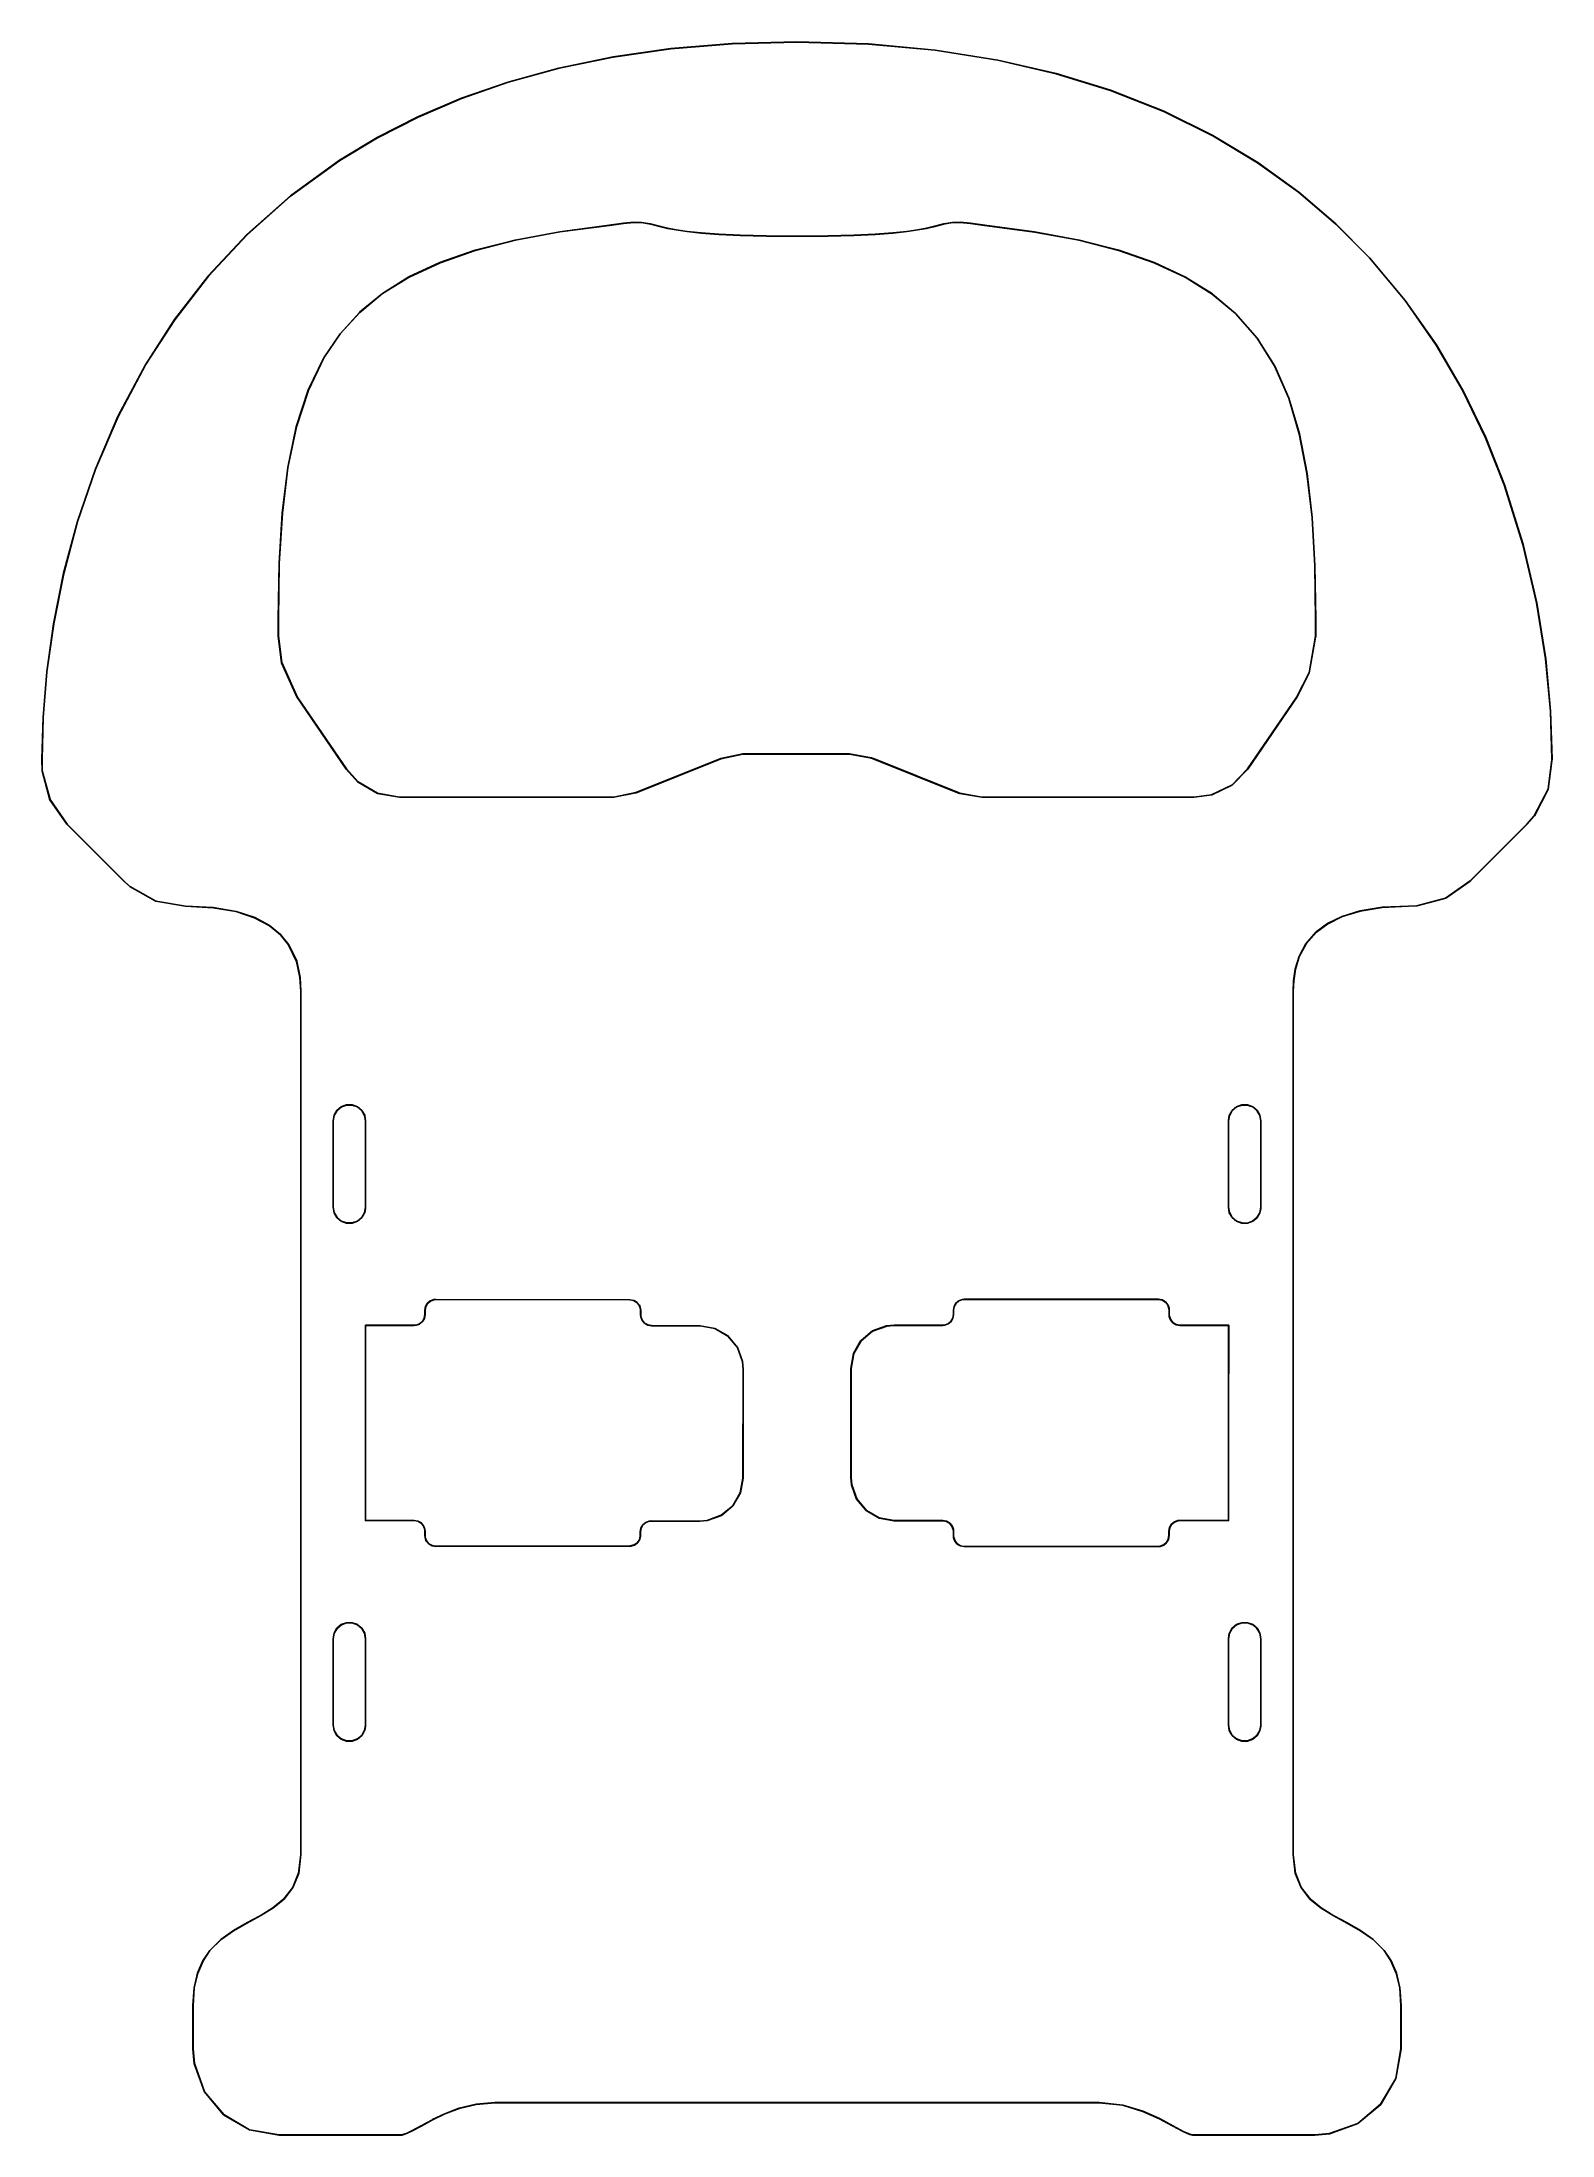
# Model space of a CAD drawing. Extents: x 72.9 to 142.9, y -183.4 to -86.4.
import ezdxf

# ---------------------------------------------------------------- set-up
doc = ezdxf.new("R2010")
doc.units = 0
doc.header["$MEASUREMENT"] = 0
doc.layers.add('BLACK', color=7, linetype='CONTINUOUS')

msp = doc.modelspace()

# ---------------------------------------------------------------- linework, layer by layer
at = {"layer": 'Black'}
for p, q in [((96.8537, -87.6411), (99.3644, -87.1228)), ((99.3662, -87.1326), (96.8559, -87.6509)), ((99.3644, -87.1228), (99.3645, -87.1228)), ((99.3645, -87.1228), (99.3647, -87.1228)), ((99.3647, -87.1228), (102.037, -86.742)), ((102.039, -86.7519), (99.3662, -87.1326)), ((102.037, -86.742), (102.038, -86.7419)), ((102.037, -86.742), (102.037, -86.742)), ((102.038, -86.7419), (104.877, -86.5072)), ((104.878, -86.5172), (102.039, -86.7519)), ((104.877, -86.5072), (107.888, -86.427)), ((104.877, -86.5072), (104.877, -86.5072)), ((104.877, -86.5072), (104.877, -86.5072)), ((107.888, -86.437), (104.878, -86.5172)), ((107.888, -86.427), (107.888, -86.427)), ((107.888, -86.427), (107.888, -86.427)), ((107.888, -86.427), (111.198, -86.5242)), ((111.197, -86.5342), (107.888, -86.437)), ((114.299, -86.8183), (111.197, -86.5342)), ((111.198, -86.5242), (111.198, -86.5243)), ((111.198, -86.5243), (111.198, -86.5243)), ((111.198, -86.5243), (114.3, -86.8083)), ((117.198, -87.2776), (114.299, -86.8183)), ((114.3, -86.8083), (114.3, -86.8084)), ((114.3, -86.8084), (114.3, -86.8084)), ((114.3, -86.8084), (117.2, -87.2678)), ((119.903, -87.9008), (117.198, -87.2776)), ((117.2, -87.2678), (117.2, -87.2678)), ((117.2, -87.2678), (117.201, -87.2678)), ((117.201, -87.2678), (119.906, -87.8911)), ((94.5001, -88.2884), (96.8534, -87.6412)), ((96.8559, -87.6509), (94.5029, -88.298)), ((96.8534, -87.6412), (96.8536, -87.6412)), ((96.8536, -87.6412), (96.8537, -87.6411)), ((122.419, -88.6765), (119.903, -87.9008)), ((119.906, -87.8911), (119.906, -87.8912)), ((119.906, -87.8912), (119.906, -87.8912)), ((119.906, -87.8912), (122.422, -88.667)), ((90.3164, -89.9025), (92.3366, -89.0416)), ((92.3403, -89.0508), (90.3205, -89.9117)), ((92.3366, -89.0416), (92.3367, -89.0415)), ((92.3367, -89.0415), (92.3369, -89.0414)), ((92.3369, -89.0414), (94.4997, -88.2885)), ((94.5029, -88.298), (92.3403, -89.0508)), ((94.4997, -88.2885), (94.4999, -88.2885)), ((94.4999, -88.2885), (94.5001, -88.2884)), ((124.888, -89.653), (122.419, -88.6765)), ((122.422, -88.667), (122.422, -88.6671)), ((122.422, -88.6671), (122.423, -88.6671)), ((122.423, -88.6671), (124.892, -89.6437)), ((88.4341, -90.8636), (90.3161, -89.9027)), ((90.3205, -89.9117), (88.4388, -90.8724)), ((90.3161, -89.9027), (90.3162, -89.9026)), ((90.3162, -89.9026), (90.3164, -89.9025)), ((127.16, -90.7744), (124.888, -89.653)), ((124.892, -89.6437), (124.892, -89.6439)), ((124.892, -89.6439), (124.893, -89.6439)), ((124.893, -89.6439), (127.164, -90.7655)), ((86.6854, -91.9165), (88.4338, -90.8638)), ((88.4388, -90.8724), (86.6908, -91.925)), ((88.4338, -90.8638), (88.4339, -90.8637)), ((88.4339, -90.8637), (88.4341, -90.8636)), ((129.241, -92.027), (127.16, -90.7744)), ((127.164, -90.7655), (127.165, -90.7656)), ((127.165, -90.7656), (127.165, -90.7657)), ((127.165, -90.7657), (129.247, -92.0185)), ((84.4105, -93.564), (86.6851, -91.9167)), ((86.6908, -91.925), (84.4165, -93.5719)), ((86.6851, -91.9167), (86.6853, -91.9167)), ((86.6853, -91.9167), (86.6854, -91.9165)), ((131.14, -93.3973), (129.241, -92.027)), ((129.247, -92.0185), (129.247, -92.0187)), ((129.247, -92.0187), (129.247, -92.0188)), ((129.247, -92.0188), (131.146, -93.3893)), ((82.3861, -95.3588), (84.4101, -93.5643)), ((84.4165, -93.5719), (82.3929, -95.3661)), ((84.4101, -93.5643), (84.4103, -93.5641)), ((84.4103, -93.5641), (84.4105, -93.564)), ((132.864, -94.8714), (131.14, -93.3973)), ((131.146, -93.3893), (131.146, -93.3894)), ((131.146, -93.3894), (131.147, -93.3895)), ((131.147, -93.3895), (132.871, -94.864)), ((96.8879, -95.2283), (99.1888, -94.9286)), ((99.1901, -94.9385), (96.8893, -95.2382)), ((99.1888, -94.9286), (99.8472, -94.8315)), ((99.1902, -94.9385), (99.1901, -94.9385)), ((99.8485, -94.8415), (99.1902, -94.9385)), ((99.1902, -94.9385), (99.1902, -94.9385)), ((99.8472, -94.8315), (99.8473, -94.8315)), ((99.8473, -94.8315), (99.8474, -94.8315)), ((99.8474, -94.8315), (100.323, -94.7888)), ((100.324, -94.7988), (99.8485, -94.8415)), ((100.323, -94.7888), (100.324, -94.7889)), ((100.324, -94.7889), (100.324, -94.7888)), ((100.324, -94.7888), (100.676, -94.7918)), ((100.675, -94.8018), (100.324, -94.7988)), ((101.097, -94.8726), (100.675, -94.8018)), ((100.676, -94.7918), (100.676, -94.7919)), ((100.676, -94.7919), (100.676, -94.7919)), ((100.676, -94.7919), (101.099, -94.8628)), ((101.569, -94.9968), (101.097, -94.8726)), ((101.099, -94.8628), (101.099, -94.8628)), ((101.099, -94.8628), (101.1, -94.8629)), ((101.1, -94.8629), (101.571, -94.9871)), ((101.569, -94.9969), (101.569, -94.9968)), ((101.569, -94.9968), (101.569, -94.9968)), ((101.885, -95.0698), (101.569, -94.9969)), ((101.571, -94.9871), (101.887, -95.06)), ((101.885, -95.0699), (101.885, -95.0698)), ((101.885, -95.0698), (101.885, -95.0698)), ((101.887, -95.06), (102.289, -95.1352)), ((113.488, -95.1352), (113.889, -95.06)), ((113.889, -95.06), (114.205, -94.9871)), ((113.892, -95.0698), (113.891, -95.0698)), ((113.891, -95.0698), (113.891, -95.0699)), ((114.207, -94.9969), (113.892, -95.0698)), ((114.205, -94.9871), (114.677, -94.8629)), ((114.208, -94.9968), (114.207, -94.9968)), ((114.207, -94.9968), (114.207, -94.9969)), ((114.679, -94.8726), (114.208, -94.9968)), ((114.677, -94.8628), (115.1, -94.7919)), ((114.677, -94.8629), (114.677, -94.8628)), ((114.677, -94.8628), (114.677, -94.8628)), ((115.101, -94.8018), (114.679, -94.8726)), ((115.1, -94.7919), (115.101, -94.7918)), ((115.1, -94.7919), (115.1, -94.7919)), ((115.101, -94.7918), (115.453, -94.7888)), ((115.452, -94.7988), (115.101, -94.8018)), ((115.928, -94.8415), (115.452, -94.7988)), ((115.453, -94.7888), (115.453, -94.7889)), ((115.453, -94.7889), (115.453, -94.7888)), ((115.453, -94.7888), (115.929, -94.8315)), ((116.586, -94.9385), (115.928, -94.8415)), ((115.929, -94.8315), (115.929, -94.8315)), ((115.929, -94.8315), (115.929, -94.8315)), ((115.929, -94.8315), (116.588, -94.9286)), ((118.892, -95.2389), (116.586, -94.9385)), ((116.586, -94.9385), (116.586, -94.9385)), ((116.586, -94.9385), (116.586, -94.9385)), ((116.588, -94.9286), (118.893, -95.229)), ((134.421, -96.4359), (132.864, -94.8714)), ((132.871, -94.864), (132.871, -94.8641)), ((132.871, -94.8641), (132.871, -94.8642)), ((132.871, -94.8642), (134.428, -96.429)), ((80.5992, -97.2773), (82.3857, -95.3591)), ((82.3929, -95.3661), (80.6067, -97.284)), ((82.3857, -95.3591), (82.3859, -95.359)), ((82.3859, -95.359), (82.3861, -95.3588)), ((92.9745, -96.083), (94.82, -95.611)), ((94.8223, -95.6207), (92.9772, -96.0926)), ((94.82, -95.611), (94.8201, -95.611)), ((94.8201, -95.611), (94.8203, -95.6109)), ((94.8203, -95.6109), (96.8876, -95.2283)), ((96.8893, -95.2382), (94.8223, -95.6207)), ((96.8876, -95.2283), (96.8878, -95.2283)), ((96.8878, -95.2283), (96.8879, -95.2283)), ((102.287, -95.1451), (101.885, -95.0699)), ((102.8, -95.2189), (102.287, -95.1451)), ((102.287, -95.1451), (102.287, -95.1451)), ((102.287, -95.1451), (102.287, -95.1451)), ((102.289, -95.1352), (102.802, -95.209)), ((103.449, -95.2876), (102.8, -95.2189)), ((102.8, -95.2189), (102.8, -95.2189)), ((102.8, -95.2189), (102.8, -95.2189)), ((102.802, -95.209), (103.45, -95.2776)), ((104.257, -95.3474), (103.449, -95.2876)), ((103.449, -95.2876), (103.449, -95.2876)), ((103.449, -95.2876), (103.449, -95.2876)), ((103.45, -95.2776), (104.258, -95.3374)), ((105.25, -95.3947), (104.257, -95.3474)), ((104.257, -95.3474), (104.257, -95.3474)), ((104.257, -95.3474), (104.257, -95.3474)), ((104.258, -95.3374), (105.25, -95.3847)), ((105.25, -95.3847), (106.452, -95.4158)), ((106.452, -95.4258), (105.25, -95.3947)), ((105.25, -95.3947), (105.25, -95.3947)), ((105.25, -95.3947), (105.25, -95.3947)), ((106.452, -95.4158), (107.888, -95.427)), ((107.888, -95.437), (106.452, -95.4258)), ((106.452, -95.4258), (106.452, -95.4258)), ((106.452, -95.4258), (106.452, -95.4258)), ((107.888, -95.427), (109.324, -95.4158)), ((109.324, -95.4258), (107.888, -95.437)), ((107.888, -95.437), (107.888, -95.437)), ((107.888, -95.437), (107.888, -95.437)), ((109.324, -95.4158), (110.526, -95.3847)), ((110.526, -95.3947), (109.324, -95.4258)), ((109.324, -95.4258), (109.324, -95.4258)), ((109.324, -95.4258), (109.324, -95.4258)), ((110.526, -95.3847), (111.519, -95.3374)), ((110.527, -95.3947), (110.526, -95.3947)), ((111.519, -95.3474), (110.527, -95.3947)), ((110.527, -95.3947), (110.527, -95.3947)), ((111.519, -95.3374), (112.327, -95.2776)), ((111.52, -95.3474), (111.519, -95.3474)), ((111.519, -95.3474), (111.519, -95.3474)), ((112.328, -95.2876), (111.52, -95.3474)), ((112.327, -95.2776), (112.975, -95.209)), ((112.976, -95.2189), (112.328, -95.2876)), ((112.328, -95.2876), (112.328, -95.2876)), ((112.328, -95.2876), (112.328, -95.2876)), ((112.975, -95.209), (113.488, -95.1352)), ((113.489, -95.1451), (112.976, -95.2189)), ((112.976, -95.2189), (112.976, -95.2189)), ((112.976, -95.2189), (112.976, -95.2189)), ((113.891, -95.0699), (113.489, -95.1451)), ((113.489, -95.1451), (113.489, -95.1451)), ((113.489, -95.1451), (113.489, -95.1451)), ((120.963, -95.6226), (118.892, -95.2389)), ((118.893, -95.229), (118.893, -95.2291)), ((118.893, -95.2291), (118.894, -95.2291)), ((118.894, -95.2291), (120.965, -95.6128)), ((122.811, -96.096), (120.963, -95.6226)), ((120.965, -95.6128), (120.965, -95.6129)), ((120.965, -95.6129), (120.965, -95.6129)), ((120.965, -95.6129), (122.813, -96.0864)), ((89.9013, -97.3213), (91.3383, -96.6511)), ((91.3423, -96.6603), (89.9059, -97.3302)), ((91.3383, -96.6511), (91.3385, -96.6511)), ((91.3385, -96.6511), (91.3387, -96.6509)), ((91.3387, -96.6509), (92.9741, -96.0831)), ((92.9772, -96.0926), (91.3423, -96.6603)), ((92.9741, -96.0831), (92.9743, -96.0831)), ((92.9743, -96.0831), (92.9745, -96.083)), ((124.448, -96.6657), (122.811, -96.096)), ((122.813, -96.0864), (122.814, -96.0865)), ((122.814, -96.0865), (122.814, -96.0865)), ((122.814, -96.0865), (124.451, -96.6563)), ((125.885, -97.3381), (124.448, -96.6657)), ((124.451, -96.6563), (124.451, -96.6565)), ((124.451, -96.6565), (124.452, -96.6565)), ((124.452, -96.6565), (125.89, -97.3292)), ((136.079, -98.4132), (134.421, -96.4359)), ((134.428, -96.429), (134.428, -96.4292)), ((134.428, -96.4292), (134.429, -96.4293)), ((134.429, -96.4293), (136.087, -98.407)), ((79.0369, -99.296), (80.5989, -97.2777)), ((80.6067, -97.284), (79.0449, -99.3019)), ((80.5989, -97.2777), (80.5991, -97.2775)), ((80.5991, -97.2775), (80.5992, -97.2773)), ((88.6714, -98.0857), (89.9008, -97.3216)), ((89.9059, -97.3302), (88.6769, -98.094)), ((89.9008, -97.3216), (89.9011, -97.3215)), ((89.9011, -97.3215), (89.9013, -97.3213)), ((127.136, -98.1198), (125.885, -97.3381)), ((125.89, -97.3292), (125.89, -97.3294)), ((125.89, -97.3294), (125.89, -97.3295)), ((125.89, -97.3295), (127.141, -98.1115)), ((87.6103, -98.9613), (88.6708, -98.0861)), ((88.6769, -98.094), (87.617, -98.9687)), ((88.6708, -98.0861), (88.6711, -98.0859)), ((88.6711, -98.0859), (88.6714, -98.0857)), ((128.21, -99.0173), (127.136, -98.1198)), ((127.141, -98.1115), (127.141, -98.1118)), ((127.141, -98.1118), (127.142, -98.1119)), ((127.142, -98.1119), (128.217, -99.0099)), ((137.52, -100.477), (136.079, -98.4132)), ((136.087, -98.407), (136.087, -98.4072)), ((136.087, -98.4072), (136.087, -98.4073)), ((136.087, -98.4073), (137.528, -100.472)), ((77.686, -101.391), (79.0366, -99.2963)), ((79.0449, -99.3019), (77.6945, -101.396)), ((79.0366, -99.2963), (79.0368, -99.2962)), ((79.0368, -99.2962), (79.0369, -99.296)), ((86.7073, -99.9542), (87.6098, -98.9617)), ((87.617, -98.9687), (86.7149, -99.9607)), ((87.6098, -98.9617), (87.6101, -98.9615)), ((87.6101, -98.9615), (87.6103, -98.9613)), ((129.215, -100.161), (128.21, -99.0173)), ((128.217, -99.0099), (128.217, -99.0102)), ((128.217, -99.0102), (128.217, -99.0104)), ((128.217, -99.0104), (129.223, -100.155)), ((85.951, -101.071), (86.7068, -99.9547)), ((86.7149, -99.9607), (85.9595, -101.076)), ((86.7068, -99.9547), (86.7071, -99.9545)), ((86.7071, -99.9545), (86.7073, -99.9542)), ((130.033, -101.466), (129.215, -100.161)), ((129.223, -100.155), (129.223, -100.155)), ((129.223, -100.155), (129.223, -100.155)), ((129.223, -100.155), (130.041, -101.461)), ((138.756, -102.604), (137.52, -100.477)), ((137.528, -100.472), (137.528, -100.472)), ((137.528, -100.472), (137.528, -100.472)), ((137.528, -100.472), (138.765, -102.6)), ((76.4119, -103.791), (77.6857, -101.391)), ((77.6945, -101.396), (76.4208, -103.795)), ((77.6857, -101.391), (77.6859, -101.391)), ((77.6859, -101.391), (77.686, -101.391)), ((85.227, -102.569), (85.9507, -101.071)), ((85.9595, -101.076), (85.2361, -102.573)), ((85.9507, -101.071), (85.9509, -101.071)), ((85.9509, -101.071), (85.951, -101.071)), ((130.68, -102.94), (130.033, -101.466)), ((130.041, -101.461), (130.041, -101.461)), ((130.041, -101.461), (130.042, -101.461)), ((130.042, -101.461), (130.689, -102.936)), ((84.6766, -104.261), (85.2267, -102.57)), ((85.2361, -102.573), (84.6862, -104.264)), ((85.2267, -102.57), (85.2269, -102.569)), ((85.2269, -102.569), (85.227, -102.569)), ((139.802, -104.771), (138.756, -102.604)), ((138.765, -102.6), (138.765, -102.6)), ((138.765, -102.6), (138.765, -102.6)), ((138.765, -102.6), (139.812, -104.767)), ((75.3666, -106.223), (76.4117, -103.791)), ((76.4208, -103.795), (75.3759, -106.227)), ((76.4117, -103.791), (76.4118, -103.791)), ((76.4118, -103.791), (76.4119, -103.791)), ((131.173, -104.593), (130.68, -102.94)), ((130.689, -102.936), (130.689, -102.937)), ((130.689, -102.937), (130.689, -102.937)), ((130.689, -102.937), (131.183, -104.591)), ((84.2811, -106.158), (84.6764, -104.262)), ((84.6862, -104.264), (84.291, -106.16)), ((84.6764, -104.262), (84.6765, -104.262)), ((84.6765, -104.262), (84.6766, -104.261)), ((131.528, -106.435), (131.173, -104.593)), ((131.183, -104.591), (131.183, -104.591)), ((131.183, -104.591), (131.183, -104.591)), ((131.183, -104.591), (131.538, -106.433)), ((139.812, -104.767), (139.812, -104.767)), ((139.812, -104.767), (139.812, -104.767)), ((139.812, -104.767), (140.68, -106.95)), ((140.671, -106.954), (139.802, -104.771)), ((74.5321, -108.656), (75.3665, -106.224)), ((75.3759, -106.227), (74.5416, -108.659)), ((75.3665, -106.224), (75.3666, -106.224)), ((75.3666, -106.224), (75.3666, -106.223)), ((84.0219, -108.269), (84.2811, -106.158)), ((84.291, -106.16), (84.0318, -108.27)), ((84.2811, -106.158), (84.2811, -106.158)), ((84.2811, -106.158), (84.2811, -106.158)), ((131.762, -108.473), (131.528, -106.435)), ((131.538, -106.433), (131.538, -106.433)), ((131.538, -106.433), (131.538, -106.433)), ((131.538, -106.433), (131.772, -108.472)), ((141.539, -109.718), (140.671, -106.954)), ((140.68, -106.95), (140.68, -106.951)), ((140.68, -106.951), (140.68, -106.951)), ((140.68, -106.951), (141.549, -109.715)), ((83.8801, -110.605), (84.0219, -108.269)), ((84.0318, -108.27), (83.8901, -110.605)), ((84.0219, -108.269), (84.0219, -108.269)), ((84.0219, -108.269), (84.0219, -108.269)), ((131.89, -110.717), (131.762, -108.473)), ((131.772, -108.472), (131.772, -108.472)), ((131.772, -108.472), (131.772, -108.472)), ((131.772, -108.472), (131.9, -110.716)), ((73.89, -111.057), (74.532, -108.657)), ((74.5416, -108.659), (73.8997, -111.059)), ((74.532, -108.657), (74.532, -108.656)), ((74.532, -108.656), (74.5321, -108.656)), ((142.168, -112.42), (141.539, -109.718)), ((141.549, -109.715), (141.549, -109.715)), ((141.549, -109.715), (141.549, -109.715)), ((141.549, -109.715), (142.177, -112.418)), ((73.4223, -113.391), (73.8899, -111.057)), ((73.8997, -111.059), (73.4321, -113.393)), ((73.8899, -111.057), (73.89, -111.057)), ((73.89, -111.057), (73.89, -111.057)), ((83.837, -113.176), (83.8801, -110.605)), ((83.8901, -110.605), (83.847, -113.176)), ((83.8801, -110.605), (83.8801, -110.605)), ((83.8801, -110.605), (83.8801, -110.605)), ((131.929, -113.176), (131.89, -110.717)), ((131.9, -110.716), (131.9, -110.717)), ((131.9, -110.717), (131.9, -110.717)), ((131.9, -110.717), (131.939, -113.176)), ((142.583, -115.013), (142.168, -112.42)), ((142.177, -112.418), (142.177, -112.418)), ((142.177, -112.418), (142.177, -112.419)), ((142.177, -112.419), (142.593, -115.012)), ((73.1107, -115.628), (73.4222, -113.392)), ((73.4321, -113.393), (73.1206, -115.629)), ((73.4222, -113.392), (73.4223, -113.391)), ((73.4223, -113.391), (73.4223, -113.391)), ((83.837, -113.961), (83.837, -113.176)), ((83.837, -113.176), (83.837, -113.176)), ((83.837, -113.176), (83.837, -113.176)), ((83.847, -113.176), (83.847, -113.961)), ((131.929, -113.961), (131.929, -113.176)), ((131.939, -113.176), (131.939, -113.176)), ((131.939, -113.176), (131.939, -113.176)), ((131.939, -113.176), (131.939, -113.961)), ((83.8371, -113.962), (83.837, -113.961)), ((83.992, -115.197), (83.837, -113.962)), ((83.837, -113.962), (83.8371, -113.962)), ((83.847, -113.961), (84.0018, -115.195)), ((131.628, -115.672), (131.93, -113.962)), ((131.93, -114.019), (131.637, -115.674)), ((131.93, -113.962), (131.929, -113.961)), ((131.93, -113.962), (131.93, -113.962)), ((131.939, -113.964), (131.93, -114.019)), ((131.939, -113.961), (131.939, -113.962)), ((131.939, -113.962), (131.939, -113.962)), ((131.939, -113.962), (131.939, -113.964)), ((83.9922, -115.198), (83.992, -115.197)), ((83.9924, -115.198), (83.9922, -115.198)), ((84.707, -116.781), (83.9924, -115.198)), ((84.0018, -115.195), (84.7161, -116.777)), ((142.813, -117.448), (142.583, -115.013)), ((142.593, -115.012), (142.593, -115.012)), ((142.593, -115.012), (142.593, -115.012)), ((142.593, -115.012), (142.823, -117.447)), ((72.9371, -117.733), (73.1107, -115.628)), ((73.1206, -115.629), (72.9471, -117.734)), ((73.1107, -115.628), (73.1107, -115.628)), ((73.1107, -115.628), (73.1107, -115.628)), ((131.06, -116.778), (131.628, -115.672)), ((131.637, -115.676), (131.068, -116.783)), ((131.637, -115.674), (131.637, -115.675)), ((131.637, -115.675), (131.637, -115.676)), ((84.708, -116.783), (84.707, -116.781)), ((84.7081, -116.783), (84.708, -116.783)), ((84.7085, -116.783), (84.7081, -116.783)), ((86.9908, -120.126), (84.7085, -116.783)), ((84.7161, -116.777), (84.7162, -116.777)), ((84.7162, -116.777), (84.7167, -116.778)), ((84.7167, -116.778), (86.9989, -120.12)), ((128.777, -120.121), (131.06, -116.778)), ((131.068, -116.783), (128.786, -120.126)), ((131.068, -116.783), (131.068, -116.783)), ((131.068, -116.783), (131.068, -116.783)), ((72.8833, -119.675), (72.9371, -117.733)), ((72.9471, -117.734), (72.8933, -119.675)), ((72.9371, -117.733), (72.9371, -117.733)), ((72.9371, -117.733), (72.9371, -117.733)), ((142.883, -119.675), (142.813, -117.448)), ((142.823, -117.447), (142.823, -117.447)), ((142.823, -117.447), (142.823, -117.447)), ((142.823, -117.447), (142.893, -119.675)), ((72.8937, -120.205), (72.8833, -119.675)), ((72.8833, -119.675), (72.8833, -119.675)), ((72.8833, -119.675), (72.8833, -119.675)), ((72.8933, -119.675), (72.9037, -120.204)), ((72.8938, -120.206), (72.8937, -120.205)), ((72.8939, -120.206), (72.8938, -120.206)), ((73.2518, -121.548), (72.8939, -120.206)), ((72.9037, -120.204), (73.2613, -121.545)), ((86.991, -120.127), (86.9908, -120.126)), ((86.9912, -120.127), (86.991, -120.127)), ((87.5374, -120.731), (86.9912, -120.127)), ((86.9989, -120.12), (87.5443, -120.724)), ((100.423, -121.213), (104.35, -119.642)), ((104.354, -119.651), (100.427, -121.222)), ((104.35, -119.642), (104.352, -119.642)), ((104.352, -119.642), (104.353, -119.642)), ((104.353, -119.642), (104.354, -119.64)), ((104.353, -119.642), (104.353, -119.642)), ((104.354, -119.64), (104.356, -119.64)), ((104.355, -119.65), (104.354, -119.651)), ((104.356, -119.65), (104.355, -119.65)), ((104.356, -119.64), (105.376, -119.428)), ((104.358, -119.65), (104.356, -119.65)), ((104.356, -119.65), (104.356, -119.65)), ((105.378, -119.438), (104.358, -119.65)), ((105.376, -119.428), (105.376, -119.428)), ((105.376, -119.428), (105.377, -119.428)), ((105.377, -119.428), (105.466, -119.427)), ((105.466, -119.437), (105.378, -119.438)), ((105.466, -119.427), (105.466, -119.427)), ((105.466, -119.427), (105.466, -119.427)), ((105.466, -119.427), (110.311, -119.427)), ((110.311, -119.437), (105.466, -119.437)), ((110.311, -119.427), (110.312, -119.427)), ((110.312, -119.437), (110.311, -119.437)), ((110.312, -119.427), (110.313, -119.428)), ((110.313, -119.436), (110.312, -119.437)), ((110.313, -119.428), (110.315, -119.427)), ((110.313, -119.428), (110.313, -119.428)), ((110.315, -119.437), (110.313, -119.436)), ((110.313, -119.436), (110.313, -119.436)), ((110.315, -119.427), (110.317, -119.427)), ((111.34, -119.62), (110.315, -119.437)), ((110.317, -119.427), (111.342, -119.61)), ((111.423, -119.651), (111.34, -119.62)), ((111.342, -119.61), (111.343, -119.61)), ((111.343, -119.61), (111.343, -119.61)), ((111.343, -119.61), (111.426, -119.642)), ((115.35, -121.222), (111.423, -119.651)), ((111.426, -119.642), (111.426, -119.642)), ((111.426, -119.642), (111.427, -119.642)), ((111.427, -119.642), (115.354, -121.213)), ((128.047, -120.867), (128.776, -120.123)), ((128.783, -120.13), (128.054, -120.875)), ((128.776, -120.123), (128.777, -120.123)), ((128.777, -120.122), (128.777, -120.121)), ((128.777, -120.123), (128.777, -120.122)), ((128.784, -120.129), (128.783, -120.13)), ((128.786, -120.126), (128.784, -120.128)), ((128.784, -120.128), (128.784, -120.128)), ((128.784, -120.128), (128.784, -120.129)), ((142.705, -121.056), (142.884, -119.679)), ((142.884, -119.753), (142.715, -121.058)), ((142.884, -119.677), (142.883, -119.675)), ((142.884, -119.679), (142.884, -119.677)), ((142.884, -119.677), (142.884, -119.677)), ((142.893, -119.68), (142.884, -119.753)), ((142.893, -119.675), (142.893, -119.676)), ((142.893, -119.676), (142.893, -119.677)), ((142.893, -119.677), (142.893, -119.678)), ((142.893, -119.678), (142.893, -119.68)), ((87.538, -120.731), (87.5374, -120.731)), ((87.5386, -120.732), (87.538, -120.731)), ((88.4402, -121.254), (87.5386, -120.732)), ((87.5443, -120.724), (88.4445, -121.245)), ((88.441, -121.254), (88.4402, -121.254)), ((88.4418, -121.255), (88.441, -121.254)), ((89.4677, -121.437), (88.4418, -121.255)), ((88.4445, -121.245), (89.4694, -121.427)), ((99.399, -121.426), (100.419, -121.215)), ((100.421, -121.224), (99.4005, -121.436)), ((100.419, -121.215), (100.42, -121.214)), ((100.42, -121.214), (100.421, -121.215)), ((100.421, -121.214), (100.423, -121.213)), ((100.421, -121.215), (100.421, -121.214)), ((100.422, -121.224), (100.421, -121.224)), ((100.424, -121.223), (100.422, -121.224)), ((100.425, -121.222), (100.424, -121.222)), ((100.424, -121.222), (100.424, -121.223)), ((100.427, -121.222), (100.425, -121.222)), ((115.433, -121.254), (115.35, -121.222)), ((115.35, -121.222), (115.35, -121.222)), ((115.35, -121.222), (115.35, -121.222)), ((115.354, -121.213), (115.436, -121.244)), ((115.434, -121.254), (115.433, -121.254)), ((116.46, -121.437), (115.434, -121.254)), ((115.434, -121.254), (115.434, -121.254)), ((115.436, -121.244), (116.462, -121.427)), ((127.109, -121.317), (128.047, -120.867)), ((128.052, -120.876), (127.113, -121.326)), ((128.054, -120.875), (128.052, -120.876)), ((142.066, -122.288), (142.705, -121.056)), ((142.714, -121.06), (142.075, -122.293)), ((142.715, -121.058), (142.714, -121.06)), ((73.2526, -121.55), (73.2518, -121.548)), ((74.048, -122.689), (73.2526, -121.55)), ((73.2613, -121.545), (74.0562, -122.683)), ((89.4694, -121.437), (89.4677, -121.437)), ((89.4694, -121.427), (89.4705, -121.428)), ((89.4705, -121.437), (89.4694, -121.437)), ((89.4705, -121.428), (89.4709, -121.427)), ((89.4709, -121.437), (89.4705, -121.437)), ((89.4709, -121.427), (89.4726, -121.427)), ((89.4726, -121.437), (89.4709, -121.437)), ((89.4726, -121.427), (99.3105, -121.427)), ((99.3105, -121.437), (89.4726, -121.437)), ((99.3105, -121.427), (99.399, -121.426)), ((99.3106, -121.437), (99.3105, -121.437)), ((99.3105, -121.437), (99.3105, -121.437)), ((99.3996, -121.436), (99.3106, -121.437)), ((99.4, -121.436), (99.3996, -121.436)), ((99.4005, -121.436), (99.4, -121.436)), ((116.462, -121.437), (116.46, -121.437)), ((116.462, -121.427), (116.463, -121.428)), ((116.463, -121.436), (116.462, -121.437)), ((116.463, -121.428), (116.464, -121.427)), ((116.463, -121.428), (116.463, -121.428)), ((116.464, -121.437), (116.463, -121.436)), ((116.463, -121.436), (116.463, -121.436)), ((116.464, -121.427), (116.466, -121.427)), ((116.466, -121.437), (116.464, -121.437)), ((116.466, -121.427), (126.304, -121.427)), ((126.304, -121.437), (116.466, -121.437)), ((126.304, -121.427), (127.109, -121.317)), ((126.305, -121.437), (126.304, -121.437)), ((126.304, -121.437), (126.304, -121.437)), ((127.111, -121.326), (126.305, -121.437)), ((127.112, -121.326), (127.111, -121.326)), ((127.113, -121.326), (127.112, -121.326)), ((74.0492, -122.69), (74.048, -122.689)), ((74.0508, -122.691), (74.0492, -122.69)), ((74.051, -122.692), (74.0508, -122.691)), ((74.052, -122.693), (74.051, -122.692)), ((76.6717, -125.313), (74.052, -122.693)), ((74.0562, -122.683), (74.0569, -122.685)), ((74.0569, -122.685), (74.0576, -122.685)), ((74.0576, -122.685), (74.059, -122.686)), ((74.059, -122.686), (76.6787, -125.306)), ((139.098, -125.306), (141.717, -122.686)), ((141.725, -122.693), (139.105, -125.313)), ((141.717, -122.686), (142.066, -122.288)), ((142.074, -122.294), (141.725, -122.693)), ((141.725, -122.693), (141.725, -122.693)), ((141.725, -122.693), (141.725, -122.693)), ((142.075, -122.293), (142.074, -122.293)), ((142.074, -122.293), (142.074, -122.294)), ((76.6718, -125.313), (76.6717, -125.313)), ((76.6719, -125.313), (76.6718, -125.313)), ((76.956, -125.571), (76.6719, -125.313)), ((76.6787, -125.306), (76.9623, -125.563)), ((76.9564, -125.571), (76.956, -125.571)), ((76.9569, -125.572), (76.9564, -125.571)), ((78.166, -126.256), (76.9569, -125.572)), ((76.9623, -125.563), (78.1702, -126.247)), ((136.614, -126.461), (137.955, -126.104)), ((137.955, -126.104), (139.094, -125.31)), ((137.96, -126.113), (137.959, -126.114)), ((139.1, -125.318), (137.96, -126.113)), ((139.094, -125.31), (139.095, -125.309)), ((139.095, -125.309), (139.096, -125.309)), ((139.096, -125.309), (139.097, -125.307)), ((139.096, -125.309), (139.096, -125.309)), ((139.097, -125.307), (139.098, -125.306)), ((139.101, -125.317), (139.1, -125.318)), ((139.102, -125.315), (139.101, -125.317)), ((139.103, -125.314), (139.102, -125.314)), ((139.102, -125.314), (139.102, -125.314)), ((139.102, -125.314), (139.102, -125.315)), ((139.105, -125.313), (139.103, -125.314)), ((78.1676, -126.256), (78.166, -126.256)), ((79.5378, -126.486), (78.1676, -126.256)), ((78.1702, -126.247), (79.5394, -126.476)), ((79.5395, -126.486), (79.5378, -126.486)), ((79.5394, -126.476), (79.5411, -126.476)), ((79.5412, -126.485), (79.5395, -126.486)), ((79.5411, -126.476), (79.5418, -126.477)), ((79.5419, -126.484), (79.5412, -126.485)), ((79.5418, -126.477), (79.5421, -126.477)), ((79.5432, -126.485), (79.5419, -126.484)), ((79.5421, -126.477), (79.5437, -126.476)), ((79.5449, -126.486), (79.5432, -126.485)), ((79.5437, -126.476), (79.5454, -126.476)), ((80.8291, -126.552), (79.5449, -126.486)), ((79.5454, -126.476), (80.8299, -126.542)), ((81.8895, -126.736), (80.8291, -126.552)), ((80.8299, -126.542), (80.8302, -126.542)), ((80.8302, -126.542), (80.8305, -126.542)), ((80.8305, -126.542), (81.8916, -126.727)), ((82.7477, -127.021), (81.8895, -126.736)), ((81.8916, -126.727), (81.892, -126.727)), ((81.892, -126.727), (81.8923, -126.727)), ((81.8923, -126.727), (82.7512, -127.011)), ((83.4248, -127.384), (82.7477, -127.021)), ((82.7512, -127.011), (82.7516, -127.011)), ((82.7516, -127.011), (82.752, -127.012)), ((82.752, -127.012), (83.4299, -127.376)), ((132.487, -127.286), (133.158, -126.956)), ((133.162, -126.966), (132.492, -127.295)), ((133.158, -126.956), (133.159, -126.956)), ((133.159, -126.956), (133.995, -126.7)), ((133.159, -126.956), (133.159, -126.956)), ((133.998, -126.71), (133.162, -126.966)), ((133.995, -126.7), (133.995, -126.7)), ((133.995, -126.7), (133.996, -126.7)), ((133.996, -126.7), (135.013, -126.534)), ((135.015, -126.544), (133.998, -126.71)), ((135.013, -126.534), (135.014, -126.534)), ((135.014, -126.534), (136.231, -126.476)), ((135.014, -126.534), (135.014, -126.534)), ((136.232, -126.486), (135.015, -126.544)), ((136.231, -126.476), (136.614, -126.461)), ((136.231, -126.476), (136.231, -126.476)), ((136.231, -126.476), (136.231, -126.476)), ((136.615, -126.471), (136.232, -126.486)), ((136.232, -126.486), (136.232, -126.486)), ((136.232, -126.486), (136.232, -126.486)), ((136.616, -126.471), (136.615, -126.471)), ((137.959, -126.114), (136.616, -126.471)), ((136.616, -126.471), (136.616, -126.471)), ((83.9422, -127.809), (83.4248, -127.384)), ((83.4299, -127.376), (83.4303, -127.376)), ((83.4303, -127.376), (83.4308, -127.376)), ((83.4308, -127.376), (83.9489, -127.801)), ((84.3211, -128.274), (83.9422, -127.809)), ((83.9489, -127.801), (83.9492, -127.802)), ((83.9492, -127.802), (83.9496, -127.802)), ((83.9496, -127.802), (84.3292, -128.268)), ((131.475, -128.227), (131.96, -127.675)), ((131.967, -127.682), (131.483, -128.233)), ((131.96, -127.675), (131.96, -127.675)), ((131.96, -127.675), (131.961, -127.675)), ((131.961, -127.675), (132.486, -127.287)), ((132.492, -127.295), (131.967, -127.682)), ((132.486, -127.287), (132.487, -127.286)), ((132.486, -127.287), (132.486, -127.287)), ((84.6882, -129.041), (84.3211, -128.274)), ((84.3292, -128.268), (84.3295, -128.268)), ((84.3295, -128.268), (84.3298, -128.269)), ((84.3298, -128.269), (84.6975, -129.037)), ((130.982, -129.398), (131.161, -128.813)), ((131.17, -128.817), (130.992, -129.4)), ((131.161, -128.812), (131.474, -128.228)), ((131.161, -128.813), (131.161, -128.812)), ((131.161, -128.813), (131.161, -128.813)), ((131.483, -128.233), (131.17, -128.817)), ((131.474, -128.228), (131.475, -128.227)), ((131.475, -128.227), (131.475, -128.227)), ((84.8482, -129.785), (84.6882, -129.041)), ((84.6975, -129.037), (84.6976, -129.038)), ((84.6976, -129.038), (84.6978, -129.038)), ((84.6978, -129.038), (84.858, -129.784)), ((84.8833, -130.432), (84.8482, -129.785)), ((84.858, -129.784), (84.858, -129.784)), ((84.858, -129.784), (84.8581, -129.784)), ((84.8581, -129.784), (84.8932, -130.432)), ((130.883, -130.432), (130.902, -129.949)), ((130.912, -129.95), (130.893, -130.432)), ((130.902, -129.949), (130.982, -129.398)), ((130.902, -129.949), (130.902, -129.949)), ((130.902, -129.949), (130.902, -129.949)), ((130.992, -129.4), (130.912, -129.95)), ((130.982, -129.398), (130.982, -129.398)), ((130.982, -129.398), (130.982, -129.398)), ((84.8833, -170.432), (84.8833, -130.432)), ((84.8932, -130.432), (84.8932, -130.432)), ((84.8932, -130.432), (84.8933, -130.432)), ((84.8933, -130.432), (84.8933, -170.432)), ((130.883, -170.432), (130.883, -130.432)), ((130.883, -130.432), (130.883, -130.432)), ((130.883, -130.432), (130.883, -130.432)), ((130.893, -130.432), (130.893, -170.432)), ((86.561, -135.946), (86.7607, -135.779)), ((86.7664, -135.787), (86.5681, -135.953)), ((86.7607, -135.779), (86.7622, -135.778)), ((86.7622, -135.778), (87.007, -135.689)), ((87.0096, -135.699), (86.7664, -135.787)), ((87.007, -135.689), (87.007, -135.689)), ((87.007, -135.689), (87.0087, -135.689)), ((87.0087, -135.689), (87.2692, -135.689)), ((87.2683, -135.699), (87.0096, -135.699)), ((87.5113, -135.788), (87.2683, -135.699)), ((87.2692, -135.689), (87.2709, -135.689)), ((87.2709, -135.689), (87.5156, -135.779)), ((87.7094, -135.954), (87.5113, -135.788)), ((87.5156, -135.779), (87.5171, -135.78)), ((87.5171, -135.78), (87.7165, -135.947)), ((128.061, -135.945), (128.261, -135.778)), ((128.267, -135.786), (128.068, -135.952)), ((128.261, -135.778), (128.263, -135.777)), ((128.263, -135.777), (128.508, -135.688)), ((128.51, -135.698), (128.267, -135.786)), ((128.508, -135.688), (128.509, -135.688)), ((128.509, -135.688), (128.77, -135.689)), ((128.769, -135.699), (128.51, -135.698)), ((129.012, -135.788), (128.769, -135.699)), ((128.77, -135.689), (128.77, -135.689)), ((128.77, -135.689), (128.771, -135.689)), ((128.771, -135.689), (129.016, -135.778)), ((129.21, -135.954), (129.012, -135.788)), ((129.016, -135.778), (129.017, -135.779)), ((129.017, -135.779), (129.018, -135.779)), ((129.018, -135.779), (129.217, -135.947)), ((86.3833, -136.431), (86.4288, -136.175)), ((86.3833, -136.432), (86.3833, -136.431)), ((86.3833, -140.432), (86.3833, -136.432)), ((86.3833, -136.432), (86.3833, -136.432)), ((86.4385, -136.177), (86.3933, -136.432)), ((86.3933, -136.432), (86.3933, -140.432)), ((86.4288, -136.175), (86.4294, -136.173)), ((86.4294, -136.173), (86.5598, -135.947)), ((86.5681, -135.953), (86.4385, -136.177)), ((86.5598, -135.947), (86.561, -135.946)), ((87.8385, -136.179), (87.7094, -135.954)), ((87.7165, -135.947), (87.7176, -135.949)), ((87.7176, -135.949), (87.8476, -136.174)), ((87.8833, -136.432), (87.8385, -136.179)), ((87.8476, -136.174), (87.848, -136.175)), ((87.848, -136.175), (87.8482, -136.176)), ((87.8482, -136.176), (87.8482, -136.176)), ((87.8482, -136.176), (87.8482, -136.176)), ((87.8482, -136.176), (87.8932, -136.431)), ((87.8833, -140.432), (87.8833, -136.432)), ((87.8932, -136.431), (87.8932, -136.432)), ((87.8932, -136.432), (87.8933, -136.432)), ((87.8933, -136.432), (87.8933, -140.432)), ((127.883, -136.43), (127.929, -136.173)), ((127.883, -136.432), (127.883, -136.43)), ((127.883, -140.432), (127.883, -136.432)), ((127.883, -136.432), (127.883, -136.432)), ((127.883, -136.432), (127.883, -136.432)), ((127.939, -136.176), (127.893, -136.432)), ((127.893, -136.432), (127.893, -136.432)), ((127.893, -136.432), (127.893, -136.432)), ((127.893, -136.432), (127.893, -140.432)), ((127.929, -136.173), (127.93, -136.172)), ((127.929, -136.173), (127.929, -136.173)), ((127.93, -136.172), (128.06, -135.946)), ((128.068, -135.952), (127.939, -136.176)), ((128.06, -135.946), (128.061, -135.946)), ((128.061, -135.946), (128.061, -135.945)), ((129.339, -136.178), (129.21, -135.954)), ((129.217, -135.947), (129.218, -135.948)), ((129.218, -135.948), (129.348, -136.174)), ((129.383, -136.432), (129.339, -136.178)), ((129.348, -136.174), (129.348, -136.174)), ((129.348, -136.174), (129.348, -136.175)), ((129.348, -136.175), (129.348, -136.176)), ((129.348, -136.176), (129.348, -136.176)), ((129.348, -136.176), (129.393, -136.431)), ((129.383, -140.432), (129.383, -136.432)), ((129.393, -136.431), (129.393, -136.432)), ((129.393, -136.432), (129.393, -136.432)), ((129.393, -136.432), (129.393, -140.432)), ((86.3833, -140.433), (86.3833, -140.432)), ((86.3833, -140.432), (86.3833, -140.432)), ((86.4283, -140.688), (86.3833, -140.433)), ((86.3933, -140.432), (86.438, -140.686)), ((87.838, -140.687), (87.8833, -140.432)), ((87.8833, -140.489), (87.8477, -140.689)), ((87.8932, -140.433), (87.8833, -140.489)), ((87.8933, -140.432), (87.8932, -140.432)), ((87.8932, -140.432), (87.8932, -140.433)), ((127.883, -140.433), (127.883, -140.432)), ((127.883, -140.432), (127.883, -140.432)), ((127.928, -140.688), (127.883, -140.433)), ((127.893, -140.432), (127.938, -140.686)), ((129.338, -140.688), (129.383, -140.432)), ((129.383, -140.489), (129.347, -140.691)), ((129.383, -140.432), (129.383, -140.432)), ((129.383, -140.432), (129.383, -140.432)), ((129.393, -140.434), (129.383, -140.489)), ((129.393, -140.432), (129.393, -140.432)), ((129.393, -140.432), (129.393, -140.432)), ((129.393, -140.432), (129.393, -140.434)), ((86.4287, -140.689), (86.4283, -140.688)), ((86.4289, -140.69), (86.4287, -140.689)), ((86.5589, -140.915), (86.4289, -140.69)), ((86.4289, -140.69), (86.4289, -140.69)), ((86.438, -140.686), (86.5672, -140.91)), ((86.56, -140.917), (86.5589, -140.915)), ((86.7594, -141.084), (86.56, -140.917)), ((86.56, -140.917), (86.56, -140.917)), ((86.5672, -140.91), (86.7652, -141.076)), ((86.76, -141.085), (86.7594, -141.084)), ((86.7594, -141.084), (86.7594, -141.084)), ((86.7609, -141.085), (86.76, -141.085)), ((87.0056, -141.175), (86.7609, -141.085)), ((86.7652, -141.076), (87.0082, -141.165)), ((87.0071, -141.175), (87.0056, -141.175)), ((87.0073, -141.175), (87.0071, -141.175)), ((87.2678, -141.175), (87.0073, -141.175)), ((87.0073, -141.175), (87.0073, -141.175)), ((87.0082, -141.165), (87.2669, -141.165)), ((87.2669, -141.165), (87.5101, -141.077)), ((87.2695, -141.175), (87.2678, -141.175)), ((87.5143, -141.086), (87.2695, -141.175)), ((87.2695, -141.175), (87.2695, -141.175)), ((87.5101, -141.077), (87.7084, -140.911)), ((87.5158, -141.085), (87.5143, -141.086)), ((87.5143, -141.086), (87.5143, -141.086)), ((87.7155, -140.918), (87.5158, -141.085)), ((87.7084, -140.911), (87.838, -140.687)), ((87.7167, -140.917), (87.7155, -140.918)), ((87.8471, -140.691), (87.7167, -140.917)), ((87.7167, -140.917), (87.7167, -140.917)), ((87.8477, -140.689), (87.8471, -140.691)), ((87.8471, -140.691), (87.8471, -140.691)), ((127.929, -140.689), (127.928, -140.688)), ((127.929, -140.69), (127.929, -140.689)), ((128.059, -140.916), (127.929, -140.69)), ((127.929, -140.69), (127.929, -140.69)), ((127.929, -140.69), (127.929, -140.69)), ((127.938, -140.686), (128.067, -140.91)), ((128.06, -140.917), (128.059, -140.916)), ((128.059, -140.916), (128.059, -140.916)), ((128.259, -141.085), (128.06, -140.917)), ((128.06, -140.917), (128.06, -140.917)), ((128.067, -140.91), (128.265, -141.076)), ((128.26, -141.086), (128.259, -141.085)), ((128.505, -141.175), (128.26, -141.086)), ((128.265, -141.076), (128.508, -141.165)), ((128.507, -141.175), (128.505, -141.175)), ((128.505, -141.175), (128.505, -141.175)), ((128.505, -141.175), (128.505, -141.175)), ((128.767, -141.176), (128.507, -141.175)), ((128.508, -141.165), (128.766, -141.166)), ((128.766, -141.166), (129.01, -141.078)), ((128.769, -141.176), (128.767, -141.176)), ((129.014, -141.087), (128.769, -141.176)), ((128.769, -141.176), (128.769, -141.176)), ((129.01, -141.078), (129.208, -140.912)), ((129.015, -141.086), (129.014, -141.087)), ((129.215, -140.919), (129.015, -141.086)), ((129.015, -141.086), (129.015, -141.086)), ((129.208, -140.912), (129.338, -140.688)), ((129.216, -140.918), (129.215, -140.919)), ((129.347, -140.692), (129.216, -140.918)), ((129.347, -140.691), (129.347, -140.691)), ((129.347, -140.691), (129.347, -140.691)), ((129.347, -140.691), (129.347, -140.692)), ((90.6072, -145.579), (90.6374, -145.41)), ((90.6473, -145.411), (90.6169, -145.582)), ((90.6374, -145.41), (90.6377, -145.21)), ((90.6377, -145.209), (90.6684, -145.038)), ((90.6377, -145.21), (90.6377, -145.209)), ((90.6377, -145.21), (90.6377, -145.21)), ((90.6474, -145.41), (90.6473, -145.411)), ((90.6473, -145.411), (90.6473, -145.411)), ((90.6477, -145.21), (90.6474, -145.41)), ((90.6781, -145.04), (90.6476, -145.21)), ((90.6476, -145.21), (90.6477, -145.21)), ((90.6684, -145.038), (90.669, -145.036)), ((90.669, -145.036), (90.7563, -144.886)), ((90.7645, -144.892), (90.6781, -145.04)), ((90.7563, -144.886), (90.7574, -144.885)), ((90.7574, -144.885), (90.8908, -144.773)), ((90.8965, -144.782), (90.7645, -144.892)), ((90.8908, -144.773), (90.8923, -144.772)), ((90.8923, -144.772), (91.0557, -144.714)), ((91.0585, -144.723), (90.8965, -144.782)), ((91.0557, -144.714), (91.0563, -144.713)), ((91.0563, -144.713), (91.057, -144.713)), ((91.057, -144.713), (91.143, -144.706)), ((91.1436, -144.716), (91.0585, -144.723)), ((91.143, -144.706), (91.1432, -144.706)), ((91.1432, -144.706), (91.1434, -144.706)), ((91.1434, -144.706), (100.143, -144.719)), ((100.143, -144.729), (91.1436, -144.716)), ((100.143, -144.719), (100.144, -144.719)), ((100.313, -144.759), (100.143, -144.729)), ((100.144, -144.719), (100.144, -144.719)), ((100.144, -144.719), (100.315, -144.75)), ((100.461, -144.846), (100.313, -144.759)), ((100.315, -144.75), (100.317, -144.75)), ((100.317, -144.75), (100.467, -144.837)), ((100.572, -144.977), (100.461, -144.846)), ((100.467, -144.837), (100.468, -144.838)), ((100.468, -144.838), (100.58, -144.972)), ((100.63, -145.139), (100.572, -144.977)), ((100.58, -144.972), (100.581, -144.973)), ((100.581, -144.973), (100.64, -145.136)), ((100.638, -145.225), (100.63, -145.139)), ((100.637, -145.425), (100.638, -145.225)), ((100.645, -145.511), (100.637, -145.425)), ((100.637, -145.425), (100.637, -145.425)), ((100.637, -145.425), (100.637, -145.425)), ((100.64, -145.136), (100.64, -145.137)), ((100.64, -145.137), (100.64, -145.138)), ((100.64, -145.138), (100.648, -145.225)), ((100.645, -145.512), (100.645, -145.511)), ((100.645, -145.513), (100.645, -145.512)), ((100.704, -145.676), (100.645, -145.513)), ((100.648, -145.225), (100.647, -145.425)), ((100.647, -145.425), (100.655, -145.51)), ((100.648, -145.225), (100.648, -145.225)), ((100.648, -145.225), (100.648, -145.225)), ((100.655, -145.51), (100.713, -145.672)), ((115.106, -145.576), (115.137, -145.406)), ((115.147, -145.408), (115.116, -145.579)), ((115.137, -145.204), (115.167, -145.033)), ((115.137, -145.206), (115.137, -145.204)), ((115.137, -145.406), (115.137, -145.206)), ((115.137, -145.206), (115.137, -145.206)), ((115.137, -145.406), (115.137, -145.406)), ((115.177, -145.036), (115.147, -145.206)), ((115.147, -145.206), (115.147, -145.206)), ((115.147, -145.206), (115.147, -145.406)), ((115.147, -145.406), (115.147, -145.407)), ((115.147, -145.407), (115.147, -145.408)), ((115.167, -145.033), (115.168, -145.032)), ((115.168, -145.032), (115.255, -144.882)), ((115.263, -144.887), (115.177, -145.036)), ((115.255, -144.882), (115.256, -144.88)), ((115.256, -144.88), (115.389, -144.769)), ((115.395, -144.777), (115.263, -144.887)), ((115.389, -144.769), (115.391, -144.768)), ((115.391, -144.768), (115.554, -144.709)), ((115.557, -144.718), (115.395, -144.777)), ((115.554, -144.709), (115.555, -144.709)), ((115.555, -144.709), (115.641, -144.701)), ((115.555, -144.709), (115.555, -144.709)), ((115.642, -144.711), (115.557, -144.718)), ((115.641, -144.701), (115.641, -144.701)), ((115.641, -144.701), (115.642, -144.701)), ((115.642, -144.701), (124.642, -144.701)), ((124.642, -144.711), (115.642, -144.711)), ((124.642, -144.701), (124.642, -144.701)), ((124.642, -144.701), (124.643, -144.701)), ((124.812, -144.741), (124.642, -144.711)), ((124.642, -144.711), (124.642, -144.711)), ((124.643, -144.701), (124.814, -144.732)), ((124.96, -144.827), (124.812, -144.741)), ((124.814, -144.732), (124.815, -144.732)), ((124.815, -144.732), (124.816, -144.732)), ((124.816, -144.732), (124.966, -144.819)), ((125.071, -144.959), (124.96, -144.827)), ((124.966, -144.819), (124.967, -144.82)), ((124.967, -144.82), (124.967, -144.82)), ((124.967, -144.82), (125.079, -144.954)), ((125.129, -145.121), (125.071, -144.959)), ((125.079, -144.954), (125.08, -144.955)), ((125.08, -144.955), (125.139, -145.118)), ((125.137, -145.206), (125.129, -145.121)), ((125.137, -145.406), (125.137, -145.206)), ((125.137, -145.407), (125.137, -145.406)), ((125.137, -145.406), (125.137, -145.406)), ((125.144, -145.492), (125.137, -145.407)), ((125.139, -145.118), (125.139, -145.119)), ((125.139, -145.119), (125.139, -145.12)), ((125.139, -145.12), (125.147, -145.206)), ((125.144, -145.493), (125.144, -145.492)), ((125.144, -145.494), (125.144, -145.493)), ((125.203, -145.657), (125.144, -145.494)), ((125.147, -145.206), (125.147, -145.206)), ((125.147, -145.206), (125.147, -145.206)), ((125.147, -145.206), (125.147, -145.406)), ((125.147, -145.406), (125.154, -145.491)), ((125.154, -145.491), (125.213, -145.653)), ((87.8833, -145.906), (87.8833, -145.905)), ((87.8833, -145.905), (87.8835, -145.905)), ((87.8833, -154.958), (87.8833, -145.906)), ((87.8833, -145.906), (87.8833, -145.906)), ((87.8835, -145.905), (87.8836, -145.904)), ((87.8836, -145.904), (87.8838, -145.904)), ((87.8838, -145.904), (87.8839, -145.904)), ((87.8839, -145.904), (87.8842, -145.903)), ((87.8842, -145.903), (87.8844, -145.903)), ((87.8844, -145.903), (87.8848, -145.903)), ((87.8848, -145.903), (87.885, -145.902)), ((87.885, -145.902), (87.8854, -145.902)), ((87.8854, -145.902), (87.8858, -145.902)), ((87.8858, -145.902), (87.8862, -145.902)), ((87.8862, -145.902), (87.8865, -145.901)), ((87.8865, -145.901), (87.887, -145.901)), ((87.887, -145.901), (87.8874, -145.901)), ((87.8874, -145.901), (87.8878, -145.901)), ((87.8878, -145.901), (87.8883, -145.901)), ((87.8883, -145.901), (90.1414, -145.904)), ((90.1416, -145.914), (87.8933, -145.911)), ((87.8933, -145.911), (87.8933, -154.953)), ((90.1414, -145.904), (90.2274, -145.897)), ((90.1418, -145.914), (90.1416, -145.914)), ((90.142, -145.914), (90.1418, -145.914)), ((90.2289, -145.907), (90.142, -145.914)), ((90.2274, -145.897), (90.3892, -145.838)), ((90.2295, -145.907), (90.2289, -145.907)), ((90.2302, -145.907), (90.2295, -145.907)), ((90.3934, -145.847), (90.2302, -145.907)), ((90.3892, -145.838), (90.521, -145.728)), ((90.3949, -145.847), (90.3934, -145.847)), ((90.5281, -145.735), (90.3949, -145.847)), ((90.3949, -145.847), (90.3949, -145.847)), ((90.521, -145.728), (90.6072, -145.579)), ((90.5292, -145.734), (90.5281, -145.735)), ((90.6163, -145.584), (90.5292, -145.734)), ((90.6164, -145.583), (90.6163, -145.584)), ((90.6163, -145.584), (90.6163, -145.584)), ((90.6169, -145.582), (90.6164, -145.583)), ((90.6169, -145.582), (90.6169, -145.582)), ((100.705, -145.678), (100.704, -145.676)), ((100.816, -145.811), (100.705, -145.678)), ((100.713, -145.672), (100.823, -145.804)), ((100.817, -145.812), (100.816, -145.811)), ((100.967, -145.899), (100.817, -145.812)), ((100.823, -145.804), (100.972, -145.89)), ((100.969, -145.9), (100.967, -145.899)), ((101.14, -145.931), (100.969, -145.9)), ((100.972, -145.89), (101.141, -145.921)), ((101.141, -145.931), (101.14, -145.931)), ((101.141, -145.921), (101.142, -145.921)), ((101.142, -145.931), (101.141, -145.931)), ((101.142, -145.921), (103.395, -145.924)), ((103.395, -145.934), (101.142, -145.931)), ((103.395, -145.924), (103.397, -145.924)), ((103.397, -145.934), (103.395, -145.934)), ((103.397, -145.924), (103.397, -145.924)), ((103.397, -145.924), (103.398, -145.924)), ((103.398, -145.934), (103.397, -145.934)), ((103.397, -145.934), (103.397, -145.934)), ((103.398, -145.924), (103.399, -145.924)), ((104.08, -146.057), (103.398, -145.934)), ((103.399, -145.924), (104.083, -146.047)), ((104.679, -146.405), (104.08, -146.057)), ((104.083, -146.047), (104.085, -146.048)), ((104.085, -146.048), (104.685, -146.397)), ((105.123, -146.937), (104.679, -146.405)), ((104.685, -146.397), (104.686, -146.398)), ((104.686, -146.398), (105.131, -146.931)), ((110.855, -146.614), (111.388, -146.168)), ((111.394, -146.177), (110.862, -146.621)), ((111.388, -146.168), (111.39, -146.168)), ((111.39, -146.168), (112.043, -145.931)), ((112.045, -145.941), (111.394, -146.177)), ((112.043, -145.931), (112.043, -145.931)), ((112.043, -145.931), (112.044, -145.931)), ((112.044, -145.931), (112.388, -145.901)), ((112.388, -145.911), (112.045, -145.941)), ((112.388, -145.901), (112.388, -145.901)), ((112.388, -145.901), (112.388, -145.901)), ((112.388, -145.901), (114.641, -145.901)), ((114.642, -145.911), (112.388, -145.911)), ((114.641, -145.901), (114.726, -145.894)), ((114.728, -145.904), (114.642, -145.911)), ((114.642, -145.911), (114.642, -145.911)), ((114.642, -145.911), (114.642, -145.911)), ((114.726, -145.894), (114.888, -145.835)), ((114.729, -145.903), (114.728, -145.904)), ((114.893, -145.844), (114.729, -145.903)), ((114.729, -145.903), (114.729, -145.903)), ((114.888, -145.835), (115.02, -145.725)), ((114.894, -145.843), (114.893, -145.844)), ((114.893, -145.844), (114.893, -145.844)), ((115.027, -145.732), (114.894, -145.843)), ((115.02, -145.725), (115.106, -145.576)), ((115.028, -145.731), (115.027, -145.732)), ((115.115, -145.58), (115.028, -145.731)), ((115.028, -145.731), (115.028, -145.731)), ((115.028, -145.731), (115.028, -145.731)), ((115.116, -145.579), (115.115, -145.58)), ((115.116, -145.579), (115.116, -145.579)), ((125.204, -145.659), (125.203, -145.657)), ((125.316, -145.792), (125.204, -145.659)), ((125.213, -145.653), (125.323, -145.785)), ((125.317, -145.792), (125.316, -145.792)), ((125.317, -145.793), (125.317, -145.792)), ((125.467, -145.88), (125.317, -145.793)), ((125.317, -145.793), (125.317, -145.793)), ((125.323, -145.785), (125.472, -145.871)), ((125.469, -145.881), (125.467, -145.88)), ((125.64, -145.911), (125.469, -145.881)), ((125.472, -145.871), (125.641, -145.901)), ((125.641, -145.911), (125.64, -145.911)), ((125.641, -145.901), (125.642, -145.901)), ((125.642, -145.911), (125.641, -145.911)), ((125.642, -145.901), (127.895, -145.901)), ((127.89, -145.911), (125.642, -145.911)), ((127.883, -150.432), (127.89, -145.911)), ((127.9, -145.906), (127.893, -150.432)), ((127.895, -145.901), (127.895, -145.901)), ((127.895, -145.901), (127.896, -145.901)), ((127.896, -145.901), (127.896, -145.901)), ((127.896, -145.901), (127.897, -145.901)), ((127.897, -145.901), (127.897, -145.902)), ((127.897, -145.902), (127.897, -145.902)), ((127.897, -145.902), (127.898, -145.902)), ((127.898, -145.902), (127.898, -145.902)), ((127.898, -145.902), (127.898, -145.903)), ((127.898, -145.903), (127.899, -145.903)), ((127.899, -145.903), (127.899, -145.903)), ((127.899, -145.903), (127.899, -145.904)), ((127.899, -145.904), (127.899, -145.904)), ((127.899, -145.904), (127.9, -145.904)), ((127.9, -145.904), (127.9, -145.905)), ((127.9, -145.905), (127.9, -145.905)), ((127.9, -145.905), (127.9, -145.906)), ((127.9, -145.906), (127.9, -145.906)), ((105.358, -147.589), (105.123, -146.937)), ((105.131, -146.931), (105.132, -146.932)), ((105.132, -146.932), (105.132, -146.933)), ((105.132, -146.933), (105.132, -146.933)), ((105.132, -146.933), (105.367, -147.586)), ((110.383, -147.902), (110.505, -147.218)), ((110.515, -147.22), (110.393, -147.903)), ((110.505, -147.218), (110.506, -147.216)), ((110.506, -147.216), (110.854, -146.615)), ((110.862, -146.621), (110.515, -147.22)), ((110.854, -146.615), (110.855, -146.614)), ((105.387, -147.932), (105.358, -147.589)), ((105.367, -147.586), (105.368, -147.587)), ((105.368, -147.587), (105.368, -147.588)), ((105.368, -147.588), (105.397, -147.932)), ((105.379, -152.983), (105.387, -147.932)), ((105.397, -147.932), (105.389, -152.984)), ((105.397, -147.932), (105.397, -147.932)), ((105.397, -147.932), (105.397, -147.932)), ((110.383, -147.903), (110.383, -147.902)), ((110.384, -147.904), (110.383, -147.903)), ((110.383, -147.906), (110.384, -147.904)), ((110.383, -152.958), (110.383, -147.906)), ((110.384, -147.904), (110.384, -147.904)), ((110.393, -147.903), (110.393, -147.904)), ((110.393, -147.904), (110.393, -147.904)), ((110.393, -147.904), (110.393, -147.906)), ((110.393, -147.906), (110.393, -152.958)), ((127.883, -154.953), (127.883, -150.432)), ((127.893, -150.432), (127.893, -154.958)), ((105.258, -153.666), (105.379, -152.983)), ((105.387, -152.998), (105.268, -153.669)), ((105.389, -152.985), (105.387, -152.998)), ((105.389, -152.984), (105.389, -152.984)), ((105.389, -152.984), (105.389, -152.985)), ((110.413, -153.302), (110.383, -152.958)), ((110.383, -152.958), (110.383, -152.958)), ((110.383, -152.958), (110.383, -152.958)), ((110.393, -152.958), (110.423, -153.301)), ((104.911, -154.266), (105.258, -153.666)), ((105.267, -153.67), (104.919, -154.271)), ((105.268, -153.669), (105.267, -153.67)), ((105.267, -153.67), (105.267, -153.67)), ((105.267, -153.67), (105.267, -153.67)), ((105.268, -153.669), (105.268, -153.669)), ((110.413, -153.303), (110.413, -153.302)), ((110.413, -153.304), (110.413, -153.303)), ((110.65, -153.957), (110.413, -153.304)), ((110.423, -153.301), (110.659, -153.952)), ((110.651, -153.958), (110.65, -153.957)), ((111.096, -154.491), (110.651, -153.958)), ((110.659, -153.952), (111.103, -154.484)), ((87.8833, -154.959), (87.8833, -154.958)), ((87.8833, -154.958), (87.8833, -154.958)), ((87.8835, -154.959), (87.8833, -154.959)), ((87.8836, -154.96), (87.8835, -154.959)), ((87.8838, -154.96), (87.8836, -154.96)), ((87.8839, -154.96), (87.8838, -154.96)), ((87.8842, -154.961), (87.8839, -154.96)), ((87.8844, -154.961), (87.8842, -154.961)), ((87.8848, -154.961), (87.8844, -154.961)), ((87.885, -154.962), (87.8848, -154.961)), ((87.8854, -154.962), (87.885, -154.962)), ((87.8858, -154.962), (87.8854, -154.962)), ((87.8862, -154.962), (87.8858, -154.962)), ((87.8865, -154.963), (87.8862, -154.962)), ((87.887, -154.963), (87.8865, -154.963)), ((87.8874, -154.963), (87.887, -154.963)), ((87.8878, -154.963), (87.8874, -154.963)), ((87.8883, -154.963), (87.8878, -154.963)), ((90.1416, -154.96), (87.8883, -154.963)), ((87.8933, -154.953), (90.1416, -154.95)), ((90.1416, -154.95), (90.142, -154.95)), ((90.1418, -154.96), (90.1416, -154.96)), ((90.3118, -154.99), (90.1418, -154.96)), ((90.142, -154.95), (90.1434, -154.95)), ((90.1434, -154.95), (90.3144, -154.98)), ((90.4606, -155.076), (90.3118, -154.99)), ((90.3144, -154.98), (90.316, -154.981)), ((90.316, -154.981), (90.4664, -155.067)), ((90.571, -155.207), (90.4606, -155.076)), ((90.4664, -155.067), (90.4671, -155.068)), ((90.4671, -155.068), (90.4677, -155.068)), ((90.4677, -155.068), (90.5793, -155.202)), ((90.6299, -155.369), (90.571, -155.207)), ((90.5793, -155.202), (90.5801, -155.203)), ((90.5801, -155.203), (90.5801, -155.203)), ((90.5801, -155.203), (90.6395, -155.366)), ((100.654, -155.303), (100.741, -155.153)), ((100.749, -155.159), (100.663, -155.308)), ((100.741, -155.153), (100.742, -155.152)), ((100.742, -155.152), (100.875, -155.04)), ((100.881, -155.049), (100.749, -155.159)), ((100.875, -155.04), (100.876, -155.04)), ((100.876, -155.04), (101.04, -154.98)), ((101.042, -154.99), (100.881, -155.049)), ((101.04, -154.98), (101.04, -154.98)), ((101.04, -154.98), (101.041, -154.98)), ((101.041, -154.98), (101.128, -154.973)), ((101.128, -154.983), (101.042, -154.99)), ((101.128, -154.973), (101.128, -154.973)), ((101.128, -154.973), (101.128, -154.973)), ((101.128, -154.973), (103.381, -154.976)), ((103.382, -154.986), (101.128, -154.983)), ((103.381, -154.976), (103.728, -154.946)), ((103.729, -154.956), (103.382, -154.986)), ((103.382, -154.986), (103.382, -154.986)), ((103.382, -154.986), (103.382, -154.986)), ((103.728, -154.946), (104.379, -154.71)), ((103.73, -154.956), (103.729, -154.956)), ((103.731, -154.956), (103.73, -154.956)), ((104.384, -154.719), (103.731, -154.956)), ((104.379, -154.71), (104.911, -154.266)), ((104.385, -154.718), (104.384, -154.719)), ((104.918, -154.273), (104.385, -154.718)), ((104.385, -154.718), (104.385, -154.718)), ((104.919, -154.271), (104.918, -154.273)), ((111.097, -154.492), (111.096, -154.491)), ((111.698, -154.84), (111.097, -154.492)), ((111.103, -154.484), (111.703, -154.831)), ((111.699, -154.841), (111.698, -154.84)), ((111.7, -154.841), (111.699, -154.841)), ((112.384, -154.963), (111.7, -154.841)), ((111.703, -154.831), (112.386, -154.953)), ((112.386, -154.963), (112.384, -154.963)), ((112.386, -154.953), (112.386, -154.953)), ((112.386, -154.953), (112.387, -154.953)), ((112.387, -154.963), (112.386, -154.963)), ((112.386, -154.963), (112.386, -154.963)), ((112.387, -154.953), (112.388, -154.953)), ((112.388, -154.963), (112.387, -154.963)), ((112.388, -154.953), (114.642, -154.953)), ((114.642, -154.963), (112.388, -154.963)), ((114.642, -154.953), (114.642, -154.953)), ((114.642, -154.953), (114.643, -154.953)), ((114.812, -154.993), (114.642, -154.963)), ((114.642, -154.963), (114.642, -154.963)), ((114.643, -154.953), (114.814, -154.984)), ((114.96, -155.079), (114.812, -154.993)), ((114.814, -154.984), (114.815, -154.984)), ((114.815, -154.984), (114.816, -154.984)), ((114.816, -154.984), (114.966, -155.071)), ((115.071, -155.211), (114.96, -155.079)), ((114.966, -155.071), (114.967, -155.072)), ((114.967, -155.072), (114.967, -155.072)), ((114.967, -155.072), (115.079, -155.206)), ((115.129, -155.373), (115.071, -155.211)), ((115.079, -155.206), (115.08, -155.207)), ((115.08, -155.207), (115.139, -155.37)), ((125.16, -155.28), (125.247, -155.13)), ((125.255, -155.136), (125.169, -155.285)), ((125.247, -155.13), (125.248, -155.129)), ((125.248, -155.129), (125.382, -155.017)), ((125.248, -155.129), (125.248, -155.129)), ((125.387, -155.026), (125.255, -155.136)), ((125.382, -155.017), (125.383, -155.017)), ((125.383, -155.017), (125.546, -154.957)), ((125.549, -154.967), (125.387, -155.026)), ((125.546, -154.957), (125.547, -154.957)), ((125.547, -154.957), (125.548, -154.957)), ((125.548, -154.957), (125.634, -154.95)), ((125.635, -154.96), (125.549, -154.967)), ((125.634, -154.95), (125.635, -154.95)), ((125.635, -154.95), (125.635, -154.95)), ((125.635, -154.95), (127.883, -154.953)), ((127.888, -154.963), (125.635, -154.96)), ((127.889, -154.963), (127.888, -154.963)), ((127.89, -154.963), (127.889, -154.963)), ((127.889, -154.963), (127.889, -154.963)), ((127.891, -154.962), (127.89, -154.962)), ((127.89, -154.962), (127.89, -154.963)), ((127.89, -154.963), (127.89, -154.963)), ((127.89, -154.963), (127.89, -154.963)), ((127.892, -154.961), (127.891, -154.962)), ((127.891, -154.962), (127.891, -154.962)), ((127.891, -154.962), (127.891, -154.962)), ((127.893, -154.96), (127.892, -154.961)), ((127.892, -154.961), (127.892, -154.961)), ((127.892, -154.961), (127.892, -154.961)), ((127.893, -154.958), (127.893, -154.958)), ((127.893, -154.958), (127.893, -154.959)), ((127.893, -154.959), (127.893, -154.959)), ((127.893, -154.959), (127.893, -154.96)), ((127.893, -154.96), (127.893, -154.96)), ((127.893, -154.96), (127.893, -154.96)), ((90.6374, -155.454), (90.6299, -155.369)), ((90.6377, -155.654), (90.6374, -155.454)), ((90.6453, -155.74), (90.6377, -155.654)), ((90.6377, -155.654), (90.6377, -155.654)), ((90.6377, -155.654), (90.6377, -155.654)), ((90.6395, -155.366), (90.6396, -155.367)), ((90.6396, -155.367), (90.6398, -155.368)), ((90.6398, -155.368), (90.6473, -155.453)), ((90.6454, -155.741), (90.6453, -155.74)), ((90.6455, -155.742), (90.6454, -155.741)), ((90.7049, -155.905), (90.6455, -155.742)), ((90.6473, -155.453), (90.6473, -155.454)), ((90.6473, -155.454), (90.6474, -155.454)), ((90.6474, -155.454), (90.6477, -155.654)), ((90.6477, -155.654), (90.6552, -155.739)), ((90.6552, -155.739), (90.714, -155.901)), ((90.7056, -155.906), (90.7049, -155.905)), ((90.7058, -155.906), (90.7056, -155.906)), ((90.8174, -156.039), (90.7058, -155.906)), ((90.7058, -155.906), (90.7058, -155.906)), ((90.714, -155.901), (90.8245, -156.032)), ((90.818, -156.04), (90.8174, -156.039)), ((90.8174, -156.039), (90.8174, -156.039)), ((90.8187, -156.04), (90.818, -156.04)), ((90.9691, -156.127), (90.8187, -156.04)), ((90.8245, -156.032), (90.9734, -156.118)), ((90.9703, -156.128), (90.9691, -156.127)), ((90.9708, -156.128), (90.9703, -156.128)), ((91.1418, -156.158), (90.9708, -156.128)), ((90.9708, -156.128), (90.9708, -156.128)), ((90.9734, -156.118), (91.1432, -156.148)), ((91.143, -156.158), (91.1418, -156.158)), ((91.1434, -156.158), (91.143, -156.158)), ((91.1432, -156.148), (91.1434, -156.148)), ((91.1434, -156.148), (100.143, -156.135)), ((100.143, -156.145), (91.1434, -156.158)), ((100.143, -156.135), (100.177, -156.133)), ((100.144, -156.145), (100.143, -156.145)), ((100.179, -156.143), (100.144, -156.145)), ((100.144, -156.145), (100.144, -156.145)), ((100.177, -156.133), (100.343, -156.086)), ((100.18, -156.142), (100.179, -156.142)), ((100.179, -156.142), (100.179, -156.143)), ((100.347, -156.095), (100.18, -156.142)), ((100.343, -156.086), (100.483, -155.986)), ((100.348, -156.095), (100.347, -156.095)), ((100.489, -155.993), (100.348, -156.095)), ((100.348, -156.095), (100.348, -156.095)), ((100.483, -155.986), (100.58, -155.844)), ((100.49, -155.992), (100.489, -155.993)), ((100.491, -155.992), (100.49, -155.992)), ((100.588, -155.848), (100.491, -155.992)), ((100.491, -155.992), (100.491, -155.992)), ((100.58, -155.844), (100.622, -155.677)), ((100.589, -155.847), (100.588, -155.848)), ((100.588, -155.848), (100.588, -155.848)), ((100.632, -155.679), (100.589, -155.847)), ((100.622, -155.477), (100.623, -155.476)), ((100.622, -155.677), (100.622, -155.477)), ((100.623, -155.476), (100.653, -155.305)), ((100.623, -155.476), (100.623, -155.476)), ((100.663, -155.308), (100.632, -155.477)), ((100.632, -155.477), (100.632, -155.677)), ((100.632, -155.677), (100.632, -155.677)), ((100.632, -155.677), (100.632, -155.679)), ((100.653, -155.305), (100.654, -155.303)), ((115.137, -155.458), (115.129, -155.373)), ((115.137, -155.658), (115.137, -155.458)), ((115.144, -155.744), (115.137, -155.658)), ((115.137, -155.658), (115.137, -155.658)), ((115.137, -155.658), (115.137, -155.658)), ((115.139, -155.37), (115.139, -155.371)), ((115.139, -155.371), (115.139, -155.372)), ((115.139, -155.372), (115.147, -155.458)), ((115.144, -155.745), (115.144, -155.744)), ((115.144, -155.746), (115.144, -155.745)), ((115.203, -155.909), (115.144, -155.746)), ((115.147, -155.458), (115.147, -155.458)), ((115.147, -155.458), (115.147, -155.458)), ((115.147, -155.458), (115.147, -155.658)), ((115.147, -155.658), (115.154, -155.743)), ((115.154, -155.743), (115.213, -155.905)), ((115.204, -155.91), (115.203, -155.909)), ((115.316, -156.044), (115.204, -155.91)), ((115.213, -155.905), (115.323, -156.037)), ((115.317, -156.044), (115.316, -156.044)), ((115.317, -156.045), (115.317, -156.044)), ((115.467, -156.132), (115.317, -156.045)), ((115.323, -156.037), (115.472, -156.123)), ((115.469, -156.132), (115.467, -156.132)), ((115.64, -156.163), (115.469, -156.132)), ((115.472, -156.123), (115.641, -156.153)), ((115.641, -156.163), (115.64, -156.163)), ((115.641, -156.153), (115.642, -156.153)), ((115.642, -156.163), (115.641, -156.163)), ((115.642, -156.153), (124.641, -156.153)), ((124.642, -156.163), (115.642, -156.163)), ((124.641, -156.153), (124.723, -156.145)), ((124.725, -156.155), (124.642, -156.163)), ((124.642, -156.163), (124.642, -156.163)), ((124.642, -156.163), (124.642, -156.163)), ((124.723, -156.145), (124.884, -156.085)), ((124.726, -156.155), (124.725, -156.155)), ((124.725, -156.155), (124.725, -156.155)), ((124.889, -156.094), (124.726, -156.155)), ((124.884, -156.085), (125.015, -155.974)), ((124.89, -156.093), (124.889, -156.094)), ((124.889, -156.094), (124.889, -156.094)), ((125.022, -155.981), (124.89, -156.093)), ((125.015, -155.974), (125.1, -155.824)), ((125.023, -155.979), (125.022, -155.981)), ((125.109, -155.828), (125.023, -155.979)), ((125.1, -155.824), (125.129, -155.654)), ((125.11, -155.827), (125.109, -155.828)), ((125.109, -155.828), (125.109, -155.828)), ((125.109, -155.828), (125.109, -155.828)), ((125.139, -155.655), (125.11, -155.827)), ((125.11, -155.827), (125.11, -155.827)), ((125.129, -155.453), (125.16, -155.282)), ((125.129, -155.454), (125.129, -155.453)), ((125.129, -155.453), (125.129, -155.453)), ((125.129, -155.654), (125.129, -155.454)), ((125.129, -155.654), (125.129, -155.654)), ((125.169, -155.285), (125.139, -155.454)), ((125.139, -155.454), (125.139, -155.654)), ((125.139, -155.654), (125.139, -155.654)), ((125.139, -155.654), (125.139, -155.655)), ((125.16, -155.282), (125.16, -155.28)), ((86.4294, -160.173), (86.5598, -159.947)), ((86.5681, -159.953), (86.4385, -160.177)), ((86.5598, -159.947), (86.561, -159.946)), ((86.561, -159.946), (86.7607, -159.779)), ((86.7664, -159.787), (86.5681, -159.953)), ((86.7607, -159.779), (86.7622, -159.778)), ((86.7622, -159.778), (87.007, -159.689)), ((87.0096, -159.699), (86.7664, -159.787)), ((87.007, -159.689), (87.007, -159.689)), ((87.007, -159.689), (87.0087, -159.689)), ((87.0087, -159.689), (87.2692, -159.689)), ((87.2683, -159.699), (87.0096, -159.699)), ((87.5113, -159.788), (87.2683, -159.699)), ((87.2692, -159.689), (87.2709, -159.689)), ((87.2709, -159.689), (87.5156, -159.779)), ((87.7094, -159.954), (87.5113, -159.788)), ((87.5156, -159.779), (87.5171, -159.78)), ((87.5171, -159.78), (87.7165, -159.947)), ((87.8385, -160.179), (87.7094, -159.954)), ((87.7165, -159.947), (87.7176, -159.949)), ((87.7176, -159.949), (87.8476, -160.174)), ((127.93, -160.172), (128.06, -159.946)), ((128.068, -159.952), (127.939, -160.176)), ((128.06, -159.946), (128.061, -159.946)), ((128.061, -159.945), (128.261, -159.778)), ((128.061, -159.946), (128.061, -159.945)), ((128.267, -159.786), (128.068, -159.952)), ((128.261, -159.778), (128.263, -159.777)), ((128.263, -159.777), (128.508, -159.688)), ((128.51, -159.698), (128.267, -159.786)), ((128.508, -159.688), (128.509, -159.688)), ((128.509, -159.688), (128.77, -159.689)), ((128.769, -159.699), (128.51, -159.698)), ((129.012, -159.788), (128.769, -159.699)), ((128.77, -159.689), (128.77, -159.689)), ((128.77, -159.689), (128.771, -159.689)), ((128.771, -159.689), (129.016, -159.778)), ((129.21, -159.954), (129.012, -159.788)), ((129.016, -159.778), (129.017, -159.779)), ((129.017, -159.779), (129.018, -159.779)), ((129.018, -159.779), (129.217, -159.947)), ((129.339, -160.178), (129.21, -159.954)), ((129.217, -159.947), (129.218, -159.948)), ((129.218, -159.948), (129.348, -160.174)), ((86.3833, -160.431), (86.4288, -160.175)), ((86.3833, -160.432), (86.3833, -160.431)), ((86.3833, -164.432), (86.3833, -160.432)), ((86.3833, -160.432), (86.3833, -160.432)), ((86.4385, -160.177), (86.3933, -160.432)), ((86.3933, -160.432), (86.3933, -164.432)), ((86.4288, -160.175), (86.4294, -160.173)), ((87.8833, -160.432), (87.8385, -160.179)), ((87.8476, -160.174), (87.848, -160.175)), ((87.848, -160.175), (87.8482, -160.176)), ((87.8482, -160.176), (87.8482, -160.176)), ((87.8482, -160.176), (87.8482, -160.176)), ((87.8482, -160.176), (87.8932, -160.431)), ((87.8833, -164.432), (87.8833, -160.432)), ((87.8932, -160.431), (87.8932, -160.432)), ((87.8932, -160.432), (87.8933, -160.432)), ((87.8933, -160.432), (87.8933, -164.432)), ((127.883, -160.43), (127.929, -160.173)), ((127.883, -160.432), (127.883, -160.43)), ((127.883, -164.432), (127.883, -160.432)), ((127.883, -160.432), (127.883, -160.432)), ((127.883, -160.432), (127.883, -160.432)), ((127.939, -160.176), (127.893, -160.432)), ((127.893, -160.432), (127.893, -160.432)), ((127.893, -160.432), (127.893, -160.432)), ((127.893, -160.432), (127.893, -164.432)), ((127.929, -160.173), (127.93, -160.172)), ((127.929, -160.173), (127.929, -160.173)), ((129.383, -160.432), (129.339, -160.178)), ((129.348, -160.174), (129.348, -160.174)), ((129.348, -160.174), (129.348, -160.175)), ((129.348, -160.175), (129.348, -160.176)), ((129.348, -160.176), (129.348, -160.176)), ((129.348, -160.176), (129.393, -160.431)), ((129.383, -164.432), (129.383, -160.432)), ((129.393, -160.431), (129.393, -160.432)), ((129.393, -160.432), (129.393, -160.432)), ((129.393, -160.432), (129.393, -164.432)), ((86.3833, -164.433), (86.3833, -164.432)), ((86.3833, -164.432), (86.3833, -164.432)), ((86.4283, -164.688), (86.3833, -164.433)), ((86.3933, -164.432), (86.438, -164.686)), ((86.4287, -164.689), (86.4283, -164.688)), ((86.4289, -164.69), (86.4287, -164.689)), ((86.5589, -164.915), (86.4289, -164.69)), ((86.4289, -164.69), (86.4289, -164.69)), ((86.438, -164.686), (86.5672, -164.91)), ((86.56, -164.917), (86.5589, -164.915)), ((86.7594, -165.084), (86.56, -164.917)), ((86.56, -164.917), (86.56, -164.917)), ((86.5672, -164.91), (86.7652, -165.076)), ((87.5101, -165.077), (87.7084, -164.911)), ((87.7084, -164.911), (87.838, -164.687)), ((87.7167, -164.917), (87.7155, -164.918)), ((87.8471, -164.691), (87.7167, -164.917)), ((87.7167, -164.917), (87.7167, -164.917)), ((87.838, -164.687), (87.8833, -164.432)), ((87.8477, -164.689), (87.8471, -164.691)), ((87.8471, -164.691), (87.8471, -164.691)), ((87.8833, -164.489), (87.8477, -164.689)), ((87.8932, -164.433), (87.8833, -164.489)), ((87.8933, -164.432), (87.8932, -164.432)), ((87.8932, -164.432), (87.8932, -164.433)), ((127.883, -164.433), (127.883, -164.432)), ((127.883, -164.432), (127.883, -164.432)), ((127.928, -164.688), (127.883, -164.433)), ((127.893, -164.432), (127.938, -164.686)), ((127.929, -164.689), (127.928, -164.688)), ((127.929, -164.69), (127.929, -164.689)), ((128.059, -164.916), (127.929, -164.69)), ((127.929, -164.69), (127.929, -164.69)), ((127.929, -164.69), (127.929, -164.69)), ((127.938, -164.686), (128.067, -164.91)), ((128.06, -164.917), (128.059, -164.916)), ((128.059, -164.916), (128.059, -164.916)), ((128.259, -165.085), (128.06, -164.917)), ((128.06, -164.917), (128.06, -164.917)), ((128.067, -164.91), (128.265, -165.076)), ((129.01, -165.078), (129.208, -164.912)), ((129.208, -164.912), (129.338, -164.688)), ((129.347, -164.692), (129.216, -164.918)), ((129.338, -164.688), (129.383, -164.432)), ((129.383, -164.489), (129.347, -164.691)), ((129.347, -164.691), (129.347, -164.691)), ((129.347, -164.691), (129.347, -164.691)), ((129.347, -164.691), (129.347, -164.692)), ((129.383, -164.432), (129.383, -164.432)), ((129.383, -164.432), (129.383, -164.432)), ((129.393, -164.434), (129.383, -164.489)), ((129.393, -164.432), (129.393, -164.432)), ((129.393, -164.432), (129.393, -164.432)), ((129.393, -164.432), (129.393, -164.434)), ((86.76, -165.085), (86.7594, -165.084)), ((86.7594, -165.084), (86.7594, -165.084)), ((86.7609, -165.085), (86.76, -165.085)), ((87.0056, -165.175), (86.7609, -165.085)), ((86.7652, -165.076), (87.0082, -165.165)), ((87.0071, -165.175), (87.0056, -165.175)), ((87.0073, -165.175), (87.0071, -165.175)), ((87.2678, -165.175), (87.0073, -165.175)), ((87.0073, -165.175), (87.0073, -165.175)), ((87.0082, -165.165), (87.2669, -165.165)), ((87.2669, -165.165), (87.5101, -165.077)), ((87.2695, -165.175), (87.2678, -165.175)), ((87.5143, -165.086), (87.2695, -165.175)), ((87.2695, -165.175), (87.2695, -165.175)), ((87.5158, -165.085), (87.5143, -165.086)), ((87.5143, -165.086), (87.5143, -165.086)), ((87.7155, -164.918), (87.5158, -165.085)), ((128.26, -165.086), (128.259, -165.085)), ((128.505, -165.175), (128.26, -165.086)), ((128.265, -165.076), (128.508, -165.165)), ((128.507, -165.175), (128.505, -165.175)), ((128.505, -165.175), (128.505, -165.175)), ((128.505, -165.175), (128.505, -165.175)), ((128.767, -165.176), (128.507, -165.175)), ((128.508, -165.165), (128.766, -165.166)), ((128.766, -165.166), (129.01, -165.078)), ((128.769, -165.176), (128.767, -165.176)), ((129.014, -165.087), (128.769, -165.176)), ((128.769, -165.176), (128.769, -165.176)), ((129.015, -165.086), (129.014, -165.087)), ((129.215, -164.919), (129.015, -165.086)), ((129.015, -165.086), (129.015, -165.086)), ((129.216, -164.918), (129.215, -164.919)), ((84.785, -171.291), (84.8833, -170.432)), ((84.8932, -170.433), (84.7948, -171.293)), ((84.8933, -170.432), (84.8932, -170.432)), ((84.8932, -170.432), (84.8932, -170.433)), ((130.883, -170.433), (130.883, -170.432)), ((130.883, -170.432), (130.883, -170.432)), ((130.982, -171.293), (130.883, -170.433)), ((130.893, -170.432), (130.992, -171.291)), ((84.5135, -171.963), (84.785, -171.291)), ((84.7945, -171.294), (84.5225, -171.967)), ((84.7946, -171.294), (84.7945, -171.294)), ((84.7948, -171.293), (84.7946, -171.294)), ((130.982, -171.294), (130.982, -171.293)), ((131.254, -171.967), (130.982, -171.294)), ((130.982, -171.294), (130.982, -171.294)), ((130.992, -171.291), (131.263, -171.963)), ((83.5891, -172.91), (84.1034, -172.489)), ((84.1102, -172.496), (83.5951, -172.918)), ((84.1034, -172.489), (84.5135, -171.963)), ((84.1105, -172.495), (84.1102, -172.496)), ((84.1109, -172.495), (84.1105, -172.495)), ((84.5218, -171.968), (84.1109, -172.495)), ((84.5221, -171.968), (84.5218, -171.968)), ((84.5225, -171.967), (84.5221, -171.968)), ((131.254, -171.968), (131.254, -171.967)), ((131.255, -171.968), (131.254, -171.968)), ((131.666, -172.495), (131.255, -171.968)), ((131.263, -171.963), (131.673, -172.489)), ((131.666, -172.496), (131.666, -172.495)), ((131.666, -172.495), (131.666, -172.495)), ((132.181, -172.918), (131.666, -172.496)), ((131.673, -172.489), (132.187, -172.91)), ((81.7666, -173.954), (82.3858, -173.602)), ((82.3906, -173.61), (81.7717, -173.963)), ((82.3858, -173.602), (82.3859, -173.601)), ((82.3858, -173.602), (82.3858, -173.602)), ((82.3859, -173.601), (83.005, -173.267)), ((82.3907, -173.61), (82.3906, -173.61)), ((83.0098, -173.276), (82.3907, -173.61)), ((83.005, -173.267), (83.5891, -172.91)), ((83.0099, -173.276), (83.0098, -173.276)), ((83.0101, -173.276), (83.0099, -173.276)), ((83.5946, -172.918), (83.0101, -173.276)), ((83.5948, -172.918), (83.5946, -172.918)), ((83.5951, -172.918), (83.5948, -172.918)), ((132.182, -172.918), (132.181, -172.918)), ((132.766, -173.276), (132.182, -172.918)), ((132.182, -172.918), (132.182, -172.918)), ((132.187, -172.91), (132.772, -173.267)), ((132.767, -173.276), (132.766, -173.276)), ((133.386, -173.61), (132.767, -173.276)), ((132.767, -173.276), (132.767, -173.276)), ((132.772, -173.267), (133.391, -173.601)), ((134.005, -173.963), (133.386, -173.61)), ((133.391, -173.601), (133.391, -173.602)), ((133.391, -173.602), (133.391, -173.602)), ((133.391, -173.602), (134.01, -173.954)), ((80.666, -174.879), (81.181, -174.367)), ((81.1878, -174.374), (80.6734, -174.886)), ((81.181, -174.367), (81.1814, -174.367)), ((81.1814, -174.367), (81.1817, -174.366)), ((81.1817, -174.366), (81.7662, -173.955)), ((81.7717, -173.963), (81.1878, -174.374)), ((81.7662, -173.955), (81.7664, -173.954)), ((81.7664, -173.954), (81.7666, -173.954)), ((134.589, -174.374), (134.005, -173.963)), ((134.01, -173.954), (134.01, -173.954)), ((134.01, -173.954), (134.01, -173.955)), ((134.01, -173.955), (134.595, -174.366)), ((135.103, -174.886), (134.589, -174.374)), ((134.595, -174.366), (134.595, -174.367)), ((134.595, -174.367), (134.595, -174.367)), ((134.595, -174.367), (135.111, -174.879)), ((80.0985, -175.927), (80.3451, -175.356)), ((80.3541, -175.36), (80.1079, -175.931)), ((80.3451, -175.356), (80.3453, -175.355)), ((80.3453, -175.355), (80.3455, -175.355)), ((80.3455, -175.355), (80.6654, -174.88)), ((80.6734, -174.886), (80.3541, -175.36)), ((80.6654, -174.88), (80.6657, -174.88)), ((80.6657, -174.88), (80.666, -174.879)), ((135.422, -175.36), (135.103, -174.886)), ((135.111, -174.879), (135.111, -174.88)), ((135.111, -174.88), (135.111, -174.88)), ((135.111, -174.88), (135.431, -175.355)), ((135.669, -175.931), (135.422, -175.36)), ((135.431, -175.355), (135.431, -175.355)), ((135.431, -175.355), (135.431, -175.356)), ((135.431, -175.356), (135.678, -175.927)), ((79.9395, -176.614), (80.0982, -175.928)), ((80.1079, -175.931), (79.9494, -176.616)), ((80.0982, -175.928), (80.0984, -175.928)), ((80.0984, -175.928), (80.0985, -175.927)), ((135.827, -176.616), (135.669, -175.931)), ((135.678, -175.927), (135.678, -175.928)), ((135.678, -175.928), (135.678, -175.928)), ((135.678, -175.928), (135.837, -176.614)), ((79.8833, -177.432), (79.9394, -176.614)), ((79.8833, -179.432), (79.8833, -177.432)), ((79.8833, -177.432), (79.8833, -177.432)), ((79.8833, -177.432), (79.8833, -177.432)), ((79.9494, -176.616), (79.8933, -177.432)), ((79.8933, -177.432), (79.8933, -179.432)), ((79.9394, -176.614), (79.9395, -176.614)), ((79.9395, -176.614), (79.9395, -176.614)), ((135.883, -177.432), (135.827, -176.616)), ((135.837, -176.614), (135.837, -176.614)), ((135.837, -176.614), (135.837, -176.614)), ((135.837, -176.614), (135.893, -177.432)), ((135.883, -179.432), (135.883, -177.432)), ((135.893, -177.432), (135.893, -177.432)), ((135.893, -177.432), (135.893, -177.432)), ((135.893, -177.432), (135.893, -179.432)), ((79.9428, -180.12), (79.8833, -179.432)), ((79.8833, -179.432), (79.8833, -179.432)), ((79.8833, -179.432), (79.8833, -179.432)), ((79.8933, -179.432), (79.9527, -180.119)), ((135.64, -180.805), (135.883, -179.438)), ((135.893, -179.44), (135.65, -180.808)), ((135.884, -179.434), (135.883, -179.432)), ((135.883, -179.438), (135.884, -179.436)), ((135.884, -179.435), (135.884, -179.434)), ((135.885, -179.436), (135.884, -179.435)), ((135.884, -179.436), (135.885, -179.436)), ((135.893, -179.434), (135.892, -179.435)), ((135.892, -179.435), (135.892, -179.436)), ((135.892, -179.436), (135.893, -179.437)), ((135.893, -179.432), (135.893, -179.434)), ((135.893, -179.437), (135.893, -179.438)), ((135.893, -179.438), (135.893, -179.44)), ((79.943, -180.121), (79.9428, -180.12)), ((79.9431, -180.121), (79.943, -180.121)), ((80.416, -181.428), (79.9431, -180.121)), ((79.9527, -180.119), (80.4251, -181.423)), ((134.944, -182.005), (135.64, -180.805)), ((135.649, -180.809), (134.952, -182.011)), ((135.65, -180.808), (135.649, -180.808)), ((135.649, -180.808), (135.649, -180.809)), ((135.65, -180.808), (135.65, -180.808)), ((80.4168, -181.429), (80.416, -181.428)), ((81.3079, -182.495), (80.4168, -181.429)), ((80.4251, -181.423), (81.315, -182.488)), ((91.5605, -182.446), (92.2306, -182.191)), ((92.2338, -182.201), (91.5642, -182.455)), ((92.2306, -182.191), (92.2309, -182.191)), ((92.2309, -182.191), (92.2312, -182.191)), ((92.2312, -182.191), (93.0137, -182.001)), ((93.0157, -182.011), (92.2338, -182.201)), ((93.0137, -182.001), (93.0141, -182.001)), ((93.0141, -182.001), (93.0144, -182.001)), ((93.0144, -182.001), (93.8878, -181.927)), ((93.8885, -181.937), (93.0157, -182.011)), ((93.8878, -181.927), (93.888, -181.927)), ((93.888, -181.927), (93.8883, -181.927)), ((93.8883, -181.927), (121.888, -181.927)), ((121.888, -181.937), (93.8885, -181.937)), ((121.888, -181.927), (121.889, -181.927)), ((122.987, -182.053), (121.888, -181.937)), ((121.889, -181.927), (121.889, -181.927)), ((121.889, -181.927), (122.988, -182.043)), ((123.921, -182.335), (122.987, -182.053)), ((122.988, -182.043), (122.989, -182.043)), ((122.989, -182.043), (122.989, -182.044)), ((122.989, -182.044), (123.924, -182.325)), ((124.686, -182.68), (123.921, -182.335)), ((123.924, -182.325), (123.924, -182.325)), ((123.924, -182.325), (123.924, -182.326)), ((123.924, -182.326), (124.691, -182.671)), ((133.88, -182.895), (134.944, -182.005)), ((134.951, -182.012), (133.885, -182.903)), ((134.952, -182.011), (134.951, -182.012)), ((134.952, -182.011), (134.952, -182.011)), ((81.3092, -182.496), (81.3079, -182.495)), ((82.5111, -183.193), (81.3092, -182.496)), ((81.315, -182.488), (82.5154, -183.184)), ((82.512, -183.193), (82.5111, -183.193)), ((82.5127, -183.193), (82.512, -183.193)), ((83.8804, -183.437), (82.5127, -183.193)), ((82.5154, -183.184), (83.8821, -183.427)), ((89.7807, -183.355), (90.0413, -183.231)), ((90.0457, -183.24), (89.7848, -183.364)), ((90.0413, -183.231), (90.4594, -183.007)), ((90.0458, -183.24), (90.0457, -183.24)), ((90.0459, -183.24), (90.0458, -183.24)), ((90.4642, -183.016), (90.0459, -183.24)), ((90.4594, -183.007), (90.9888, -182.721)), ((90.4594, -183.007), (90.4594, -183.007)), ((90.9935, -182.729), (90.4642, -183.016)), ((90.4642, -183.016), (90.4642, -183.016)), ((90.4642, -183.016), (90.4642, -183.016)), ((90.9888, -182.721), (90.989, -182.721)), ((90.989, -182.721), (90.9891, -182.72)), ((90.9891, -182.72), (91.5601, -182.446)), ((91.5642, -182.455), (90.9935, -182.729)), ((91.5601, -182.446), (91.5603, -182.446)), ((91.5603, -182.446), (91.5605, -182.446)), ((125.3, -183.009), (124.686, -182.68)), ((124.691, -182.671), (124.691, -182.671)), ((124.691, -182.671), (124.691, -182.671)), ((124.691, -182.671), (125.305, -183)), ((125.788, -183.27), (125.3, -183.009)), ((125.3, -183.009), (125.3, -183.009)), ((125.3, -183.009), (125.3, -183.009)), ((125.305, -183), (125.305, -183)), ((125.305, -183), (125.793, -183.261)), ((125.789, -183.27), (125.788, -183.27)), ((126.102, -183.407), (125.789, -183.27)), ((125.789, -183.27), (125.789, -183.27)), ((125.793, -183.261), (126.105, -183.398)), ((132.575, -183.368), (133.88, -182.895)), ((133.884, -182.904), (132.578, -183.377)), ((133.885, -182.903), (133.884, -182.904)), ((133.885, -182.903), (133.885, -182.903)), ((83.8821, -183.437), (83.8804, -183.437)), ((83.8821, -183.427), (83.8838, -183.428)), ((83.8838, -183.436), (83.8821, -183.437)), ((83.8838, -183.428), (83.8848, -183.429)), ((83.8848, -183.436), (83.8838, -183.436)), ((83.8848, -183.429), (83.885, -183.428)), ((83.885, -183.436), (83.8848, -183.436)), ((83.885, -183.428), (83.8865, -183.427)), ((83.8865, -183.437), (83.885, -183.436)), ((83.8865, -183.427), (83.8883, -183.427)), ((83.8883, -183.437), (83.8865, -183.437)), ((83.8883, -183.427), (89.5609, -183.427)), ((89.5615, -183.437), (83.8883, -183.437)), ((89.5609, -183.427), (89.6176, -183.414)), ((89.562, -183.437), (89.5615, -183.437)), ((89.5625, -183.437), (89.562, -183.437)), ((89.6201, -183.424), (89.5625, -183.437)), ((89.6176, -183.414), (89.7807, -183.355)), ((89.6204, -183.424), (89.6201, -183.424)), ((89.6207, -183.424), (89.6204, -183.424)), ((89.7843, -183.365), (89.6207, -183.424)), ((89.7845, -183.364), (89.7843, -183.365)), ((89.7848, -183.364), (89.7845, -183.364)), ((126.214, -183.437), (126.102, -183.407)), ((126.102, -183.407), (126.102, -183.407)), ((126.102, -183.407), (126.102, -183.407)), ((126.105, -183.398), (126.216, -183.427)), ((126.215, -183.437), (126.214, -183.437)), ((126.214, -183.437), (126.214, -183.437)), ((131.888, -183.437), (126.215, -183.437)), ((126.216, -183.427), (131.888, -183.427)), ((131.888, -183.427), (132.575, -183.368)), ((131.889, -183.437), (131.888, -183.437)), ((131.888, -183.437), (131.888, -183.437)), ((132.576, -183.377), (131.889, -183.437)), ((132.577, -183.377), (132.576, -183.377)), ((132.578, -183.377), (132.577, -183.377))]:
    msp.add_line(p, q, dxfattribs=at)

doc.saveas('drawing.dxf')
